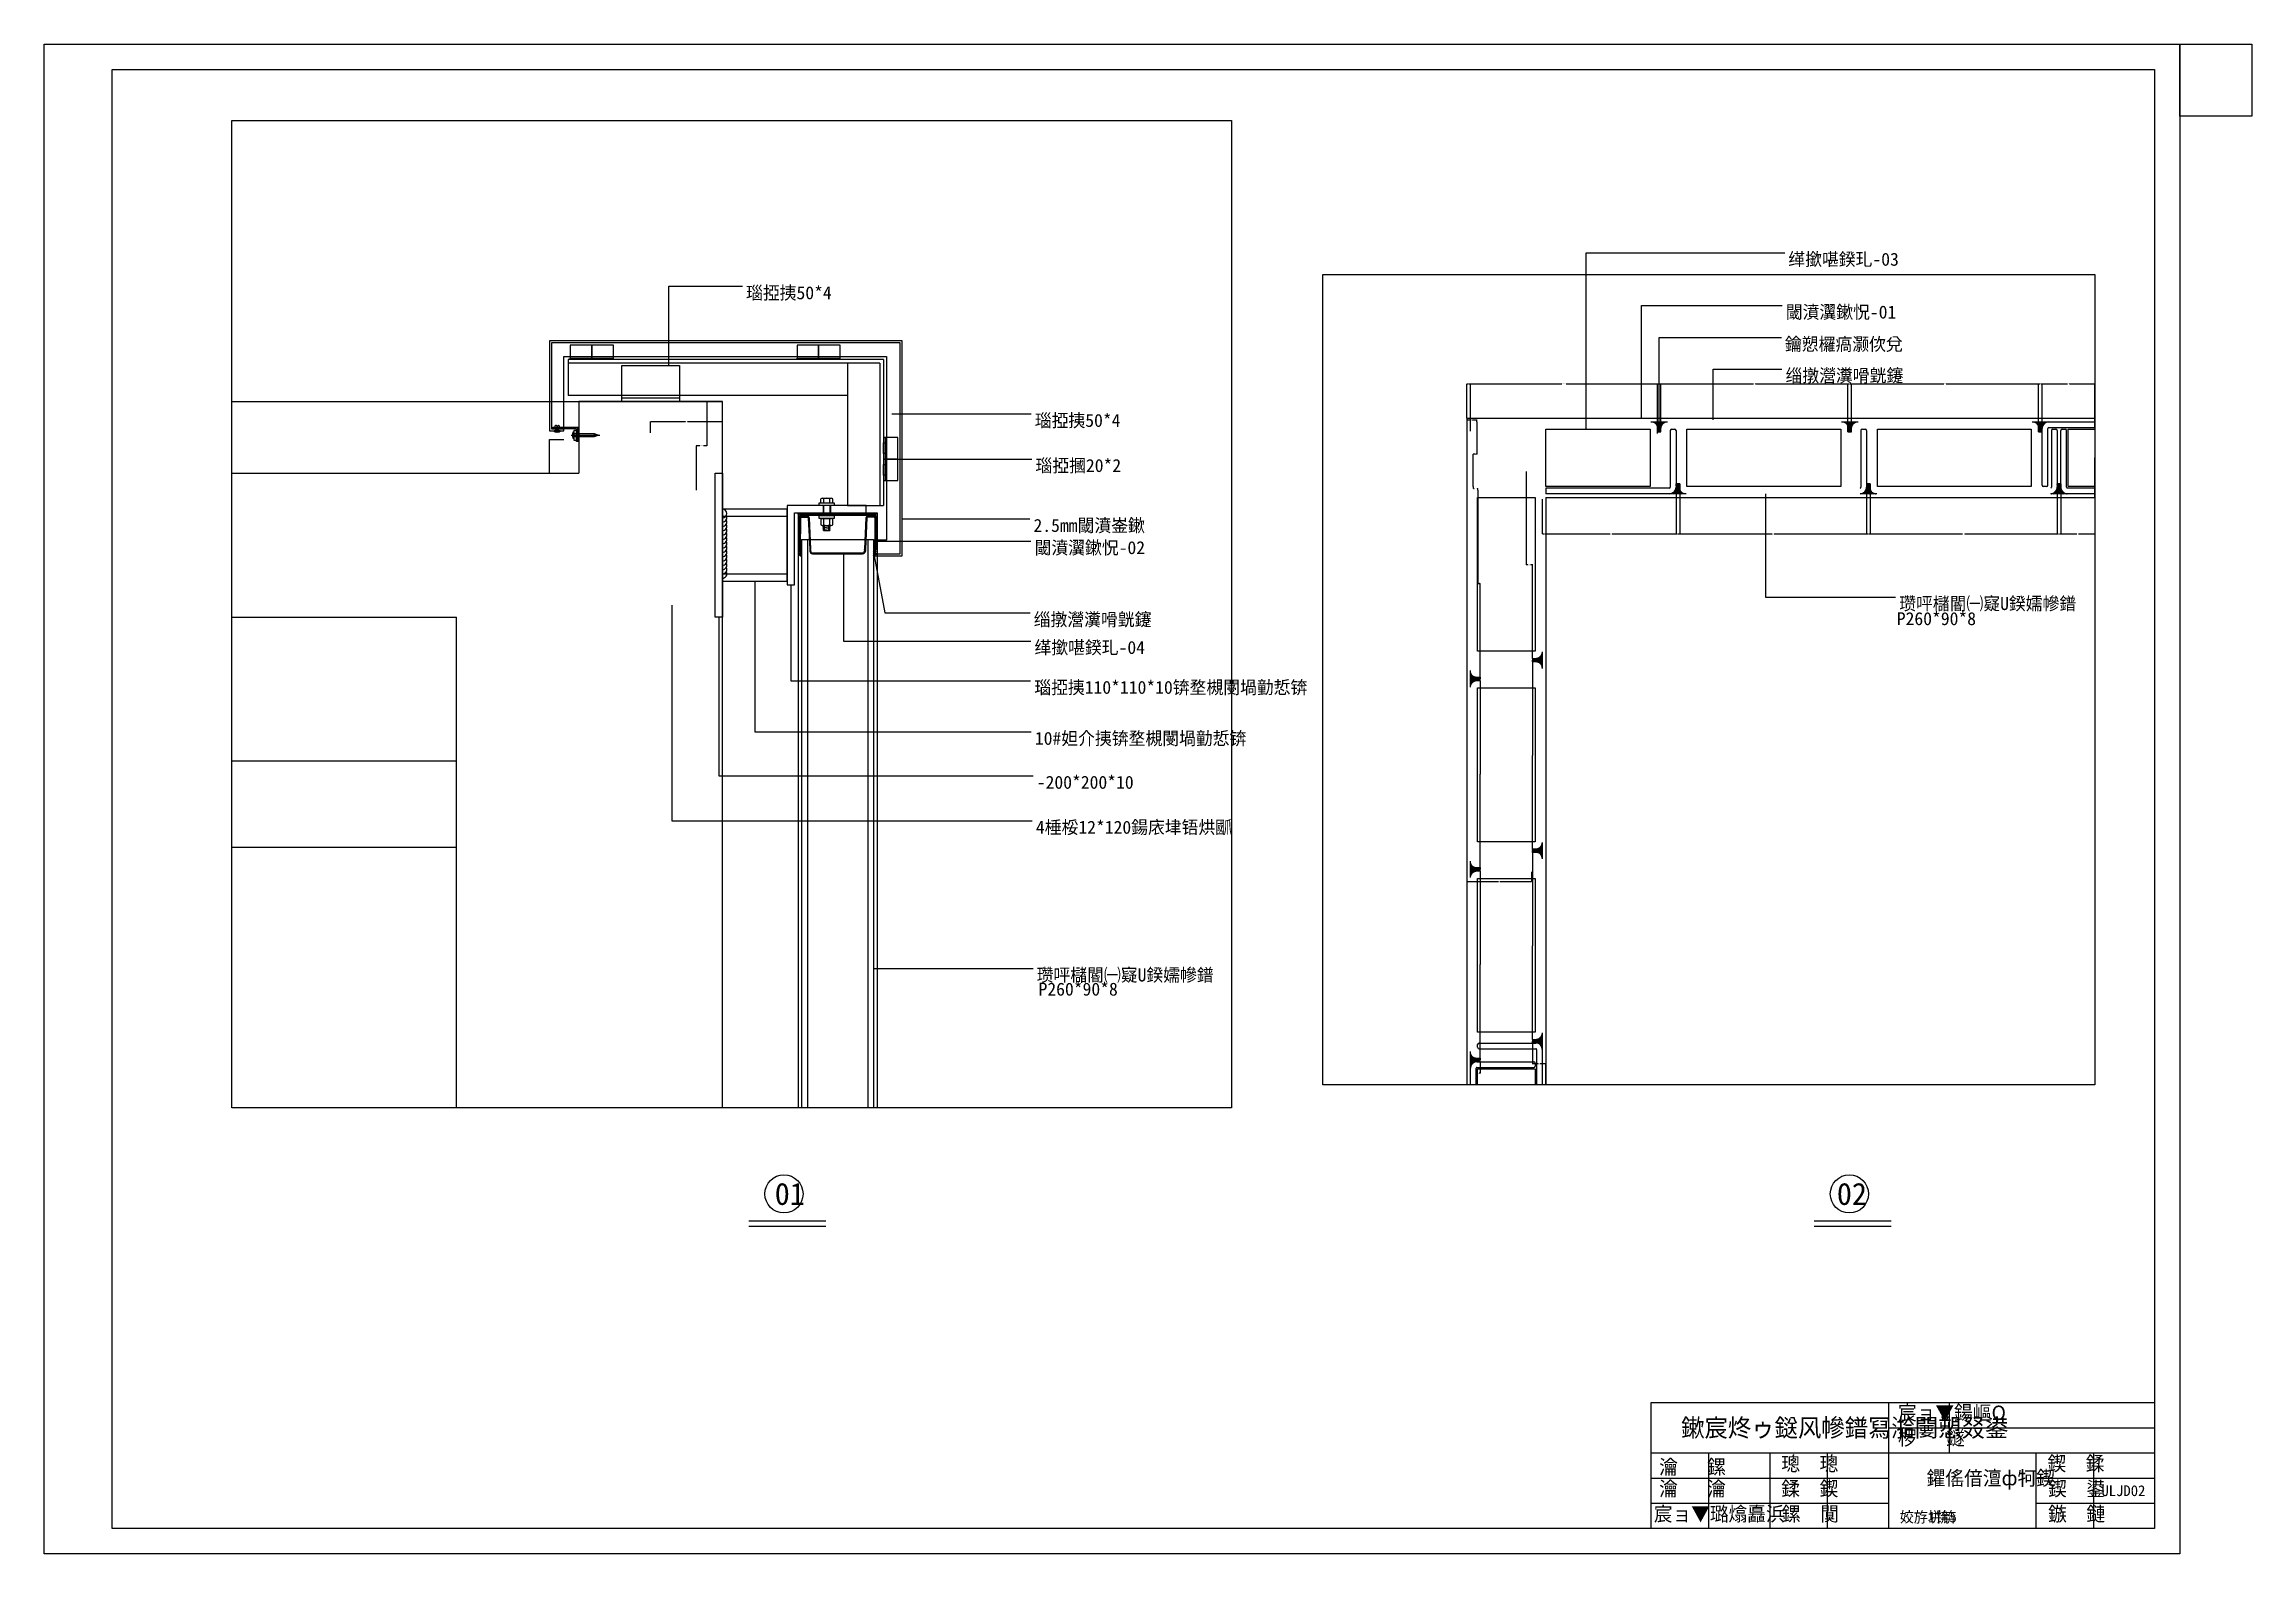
# Model space of a CAD drawing. Header units: metres. Extents: x -1248372 to 1254666, y -4709 to 22932.
# Drawn here: x 1247338 to 1250408, y 15911 to 18011 of the extents above; entities that cross this region are included whole.
import ezdxf

# ---------------------------------------------------------------- set-up
doc = ezdxf.new("R2010")
doc.units = ezdxf.units.M
for name, color, linetype in [('A-ANNO-TEXT', 7, 'Continuous'), ('A-Detl-Thin', 131, 'Continuous'), ('AM_7N', 4, 'Continuous'), ('Anno-Dims', 3, 'Continuous'), ('FRAME', 1, 'Continuous'), ('R_S_H', 241, 'Continuous'), ('STEEL', 3, 'Continuous'), ('TEXT', 254, 'Continuous'), ('TK', 128, 'Continuous'), ('u鐜荤拑', 113, 'Continuous'), ('绔嬮潰-妤兼澘', 140, 'Continuous'), ('绮楀疄绾', 3, 'Continuous'), ('缁嗗疄绾', 1, 'Continuous'), ('鏂囧瓧鏍囨敞', 7, 'Continuous'), ('鐪嬬嚎', 8, 'Continuous'), ('铏氱嚎灞', 6, 'Continuous')]:
    doc.layers.add(name, color=color, linetype=linetype)
doc.dimstyles.get("Standard").update_dxf_attribs({"dimtxt": 2.5, "dimasz": 2.5, "dimexe": 1.25, "dimexo": 0.625, "dimtad": 1, "dimcen": 2.5, "dimazin": 3, "dimtfac": 1, "dimtmove": 0, "dimatfit": 3})

# ---------------------------------------------------------------- blocks, each defined once
blk = doc.blocks.new('123ww1q1')
at = {"color": 4}
blk.add_lwpolyline([(250239.65, 173981.22), (250239.65, 174156.24), (250939.72, 174156.24)], dxfattribs=at)
at = {"layer": 'FRAME', "color": 3}
for p, q in [((250569.69, 174156.24), (250569.69, 173981.22)), ((250654.7, 174086.23), (250654.7, 174156.24)), ((250569.69, 174121.23), (250939.72, 174121.23)), ((250239.65, 174086.23), (250939.72, 174086.23)), ((250319.66, 174086.23), (250319.66, 173981.22)), ((250404.67, 174086.23), (250404.67, 173981.22)), ((250484.68, 174086.23), (250484.68, 173981.22)), ((250774.71, 174086.23), (250774.71, 173981.22)), ((250854.78, 174086.23), (250854.78, 173981.22)), ((250239.65, 174051.23), (250569.69, 174051.23)), ((250774.71, 174051.23), (250939.72, 174051.23)), ((250239.65, 174016.22), (250569.69, 174016.22)), ((250774.71, 174016.22), (250939.72, 174016.22))]:
    blk.add_line(p, q, dxfattribs=at)
at = {"layer": 'TEXT'}
for s, height, p in [('宸ョ▼鍚嶇О', 20, (250583.02, 174132.11)), ('椤   鐩', 20, (250583.02, 174097.11)), ('瀹   鏍', 20, (250250.83, 174056.76)), ('璁  璁', 20, (250420.8, 174061.49)), ('鍥  鍒', 20, (250790.91, 174061.49)), ('瀹   瀹', 20, (250250.83, 174026.49)), ('鍒  鍥', 20, (250420.8, 174026.49)), ('鍥  鍙', 20, (250791.67, 174026.49)), ('宸ョ▼璐熻矗浜', 20, (250243.47, 173991.48)), ('鏍  闃', 20, (250421.66, 173991.48)), ('鏃  鏈', 20, (250791.77, 173991.48)), ('姣斿垪锛', 15, (250585.53, 173989.67)), ('1锛5', 15, (250624.94, 173989.67))]:
    blk.add_text(s, height=height, dxfattribs=at).set_placement(p)
at = {"layer": 'TK', "color": 3}
blk.add_text('鏉宸炵ゥ鎹风幓鐠冩湁闄愬叕鍙', height=25, dxfattribs=at).set_placement((250281.44, 174108.73))
blk = doc.blocks.new('WERTGRTGTRG')
at = {"color": 8}
blk.add_lwpolyline([(966040.84, -6546812.66), (966020.84, -6546812.66), (966020.84, -6546842.68), (966040.84, -6546842.68), (966038.84, -6546842.68), (966038.84, -6546812.66)], dxfattribs=at)
blk.add_lwpolyline([(966038.84, -6546820.17), (966040.84, -6546820.17), (966040.84, -6546835.17), (966038.84, -6546835.17)], close=True, dxfattribs=at)
at = {"layer": '鏂囧瓧鏍囨敞', "color": 3, "linetype": 'Continuous'}
for points in [[(966038.84, -6546820.17), (966040.84, -6546820.17), (966040.84, -6546835.17), (966038.84, -6546835.17)], [(966038.84, -6546850.18), (966040.84, -6546850.18), (966040.84, -6546865.18), (966038.84, -6546865.18)], [(966038.84, -6546850.18), (966040.84, -6546850.18), (966040.84, -6546865.18), (966038.84, -6546865.18)]]:
    blk.add_lwpolyline(points, close=True, dxfattribs=at)
blk.add_lwpolyline([(966040.84, -6546842.68), (966020.84, -6546842.68), (966020.84, -6546872.69), (966040.84, -6546872.69), (966038.84, -6546872.69), (966038.84, -6546842.68)], dxfattribs=at)
blk = doc.blocks.new('jp20')
at = {"color": 3, "linetype": 'Continuous'}
for p, q in [((-4.99, -3), (-4.99, 2)), ((-2.99, 3.5), (-4.43, 4.26)), ((-2.99, 3.5), (-1.55, 4.26)), ((-0.99, -3), (-0.99, 2)), ((1.15, -3), (-7.14, -3)), ((-7.14, -3.38), (-7.14, -3)), ((-1.9, -4.7), (-4.08, -4.7)), ((1.15, -3.38), (1.15, -3))]:
    blk.add_line(p, q, dxfattribs=at)
at = {"color": 1}
blk.add_line((-2.99, -5.47), (-2.99, 4.15), dxfattribs=at)
at = {"color": 6}
blk.add_lwpolyline([(27, 2), (27, -18), (26, -18), (26, 2)], close=True, dxfattribs=at)
at = {"color": 3, "linetype": 'Continuous'}
for centre, radius, start, end in [((-4.99, 3.2), 1.2, 62.13, 270), ((-0.99, 3.2), 1.2, 270, 117.87), ((-2.99, 2.01), 6.8, 232.44, 260.55), ((-2.99, 2.01), 6.8, 279.45, 307.56)]:
    blk.add_arc(centre, radius, start, end, dxfattribs=at)
at = {"layer": 'Anno-Dims', "color": 3, "linetype": 'Continuous'}
blk.add_lwpolyline([(26, -18), (24, -18), (24, 0), (-9, 0), (-9, 2), (26, 2)], close=True, dxfattribs=at)
blk = doc.blocks.new('TRGRTGRTG')
at = {"color": 5}
blk.add_line((87717.76, 17324.57), (87678.24, 17324.57), dxfattribs=at)
at = {"color": 3}
for p, q in [((87680, 17324.57), (87686, 17327.07)), ((87686, 17322.07), (87680, 17324.57)), ((87686, 17327.07), (87713.98, 17327.07)), ((87686, 17322.07), (87686, 17327.07)), ((87713.98, 17322.07), (87686, 17322.07))]:
    blk.add_line(p, q, dxfattribs=at)
at = {"color": 5}
blk.add_lwpolyline([(87714.48, 17331.28), (87710.54, 17331.28), (87710.54, 17317.85), (87714.48, 17317.85)], close=True, dxfattribs=at)
at = {"color": 3}
blk.add_lwpolyline([(87715.08, 17319.92, -0.21), (87716.28, 17322.42), (87716.28, 17326.72, -0.21), (87715.08, 17329.22), (87715.08, 17319.92), (87714.48, 17319.92), (87714.48, 17329.22), (87715.08, 17329.22)], format="xyb", dxfattribs=at)
for centre, start, end in [((87713.98, 17327.57), 270, 0), ((87713.98, 17321.57), 0, 90)]:
    blk.add_arc(centre, 0.5, start, end, dxfattribs=at)
blk = doc.blocks.new('_CLOSEDFILLED')
at = {"color": 0, "linetype": 'BYBLOCK'}
blk.add_solid([(-1, 0), (0, 0), (-1, 0)], dxfattribs=at)
blk = doc.blocks.new('*D5')
for p, q in [((1248259.88, 17514.13), (1248259.88, 17452.26)), ((1248250.22, 17452.26), (1248245.31, 17452.26)), ((1248245.56, 17390.39), (1248245.56, 17452.26)), ((1248260.13, 17452.26), (1248255.22, 17452.26))]:
    blk.add_line(p, q)
at = {"layer": 'Defpoints'}
for p in [(1248259.88, 17514.13), (1248259.88, 17452.26), (1248245.56, 17390.39)]:
    blk.add_point(p, dxfattribs=at)
at = {"layer": 'u鐜荤拑', "xscale": 0.25, "yscale": 0.25}
blk.add_blockref('_CLOSEDFILLED', (1248245.56, 17452.26), dxfattribs=at)
at = {"layer": 'u鐜荤拑', "xscale": 0.25, "yscale": 0.25, "rotation": 180}
blk.add_blockref('_CLOSEDFILLED', (1248259.88, 17452.26), dxfattribs=at)
at = {"layer": 'u鐜荤拑', "insert": (1248252.72, 17452.26), "char_height": 1, "attachment_point": 5}
blk.add_mtext('14,32', dxfattribs=at)
blk = doc.blocks.new('*D6')
for p, q in [((1248181.73, 17470.45), (1248181.73, 17486.17)), ((1248181.98, 17486.17), (1248230.23, 17486.17)), ((1248233.23, 17486.17), (1248281.48, 17486.17)), ((1248281.73, 17470.45), (1248281.73, 17486.17))]:
    blk.add_line(p, q)
at = {"layer": 'Defpoints'}
for p in [(1248181.73, 17486.17), (1248181.73, 17470.45), (1248281.73, 17470.45)]:
    blk.add_point(p, dxfattribs=at)
at = {"layer": 'u鐜荤拑', "xscale": 0.25, "yscale": 0.25, "rotation": 180}
blk.add_blockref('_CLOSEDFILLED', (1248181.73, 17486.17), dxfattribs=at)
at = {"layer": 'u鐜荤拑', "xscale": 0.25, "yscale": 0.25}
blk.add_blockref('_CLOSEDFILLED', (1248281.73, 17486.17), dxfattribs=at)
at = {"layer": 'u鐜荤拑', "insert": (1248231.73, 17486.17), "char_height": 1, "attachment_point": 5}
blk.add_mtext('100', dxfattribs=at)
blk = doc.blocks.new('*D11')
for p, q in [((1250189.67, 17500.78), (1250189.42, 17500.78)), ((1250189.92, 17490.6), (1250189.92, 17500.78)), ((1250189.92, 17485.6), (1250189.92, 17500.78)), ((1250189.92, 17500.78), (1250189.92, 17500.78)), ((1250190.17, 17500.78), (1250190.42, 17500.78))]:
    blk.add_line(p, q)
at = {"layer": 'Defpoints'}
for p in [(1250189.92, 17500.78), (1250189.92, 17490.6), (1250189.92, 17485.6)]:
    blk.add_point(p, dxfattribs=at)
at = {"layer": 'u鐜荤拑', "xscale": 0.25, "yscale": 0.25}
blk.add_blockref('_CLOSEDFILLED', (1250189.92, 17500.78), dxfattribs=at)
at = {"layer": 'u鐜荤拑', "xscale": 0.25, "yscale": 0.25, "rotation": 180}
blk.add_blockref('_CLOSEDFILLED', (1250189.92, 17500.78), dxfattribs=at)
at = {"layer": 'u鐜荤拑', "insert": (1250189.92, 17501.905), "char_height": 1, "attachment_point": 5}
blk.add_mtext('0', dxfattribs=at)
blk = doc.blocks.new('*D12')
for p, q in [((1250189.92, 17485.6), (1250189.92, 17435.6)), ((1250189.67, 17435.6), (1250189.42, 17435.6)), ((1250189.92, 17385.6), (1250189.92, 17435.6)), ((1250189.92, 17435.6), (1250189.92, 17435.6)), ((1250190.17, 17435.6), (1250190.42, 17435.6))]:
    blk.add_line(p, q)
at = {"layer": 'Defpoints'}
for p in [(1250189.92, 17485.6), (1250189.92, 17435.6), (1250189.92, 17385.6)]:
    blk.add_point(p, dxfattribs=at)
at = {"layer": 'u鐜荤拑', "xscale": 0.25, "yscale": 0.25}
blk.add_blockref('_CLOSEDFILLED', (1250189.92, 17435.6), dxfattribs=at)
at = {"layer": 'u鐜荤拑', "xscale": 0.25, "yscale": 0.25, "rotation": 180}
blk.add_blockref('_CLOSEDFILLED', (1250189.92, 17435.6), dxfattribs=at)
at = {"layer": 'u鐜荤拑', "insert": (1250189.92, 17436.725), "char_height": 1, "attachment_point": 5}
blk.add_mtext('0', dxfattribs=at)
blk = doc.blocks.new('*D13')
for p, q in [((1250189.67, 17387.59), (1250189.42, 17387.59)), ((1250189.92, 17385.6), (1250189.92, 17387.59)), ((1250189.92, 17380.6), (1250189.92, 17387.59)), ((1250189.92, 17387.59), (1250189.92, 17387.59)), ((1250190.17, 17387.59), (1250190.42, 17387.59))]:
    blk.add_line(p, q)
at = {"layer": 'Defpoints'}
for p in [(1250189.92, 17387.59), (1250189.92, 17385.6), (1250189.92, 17380.6)]:
    blk.add_point(p, dxfattribs=at)
at = {"layer": 'u鐜荤拑', "xscale": 0.25, "yscale": 0.25}
blk.add_blockref('_CLOSEDFILLED', (1250189.92, 17387.59), dxfattribs=at)
at = {"layer": 'u鐜荤拑', "xscale": 0.25, "yscale": 0.25, "rotation": 180}
blk.add_blockref('_CLOSEDFILLED', (1250189.92, 17387.59), dxfattribs=at)
at = {"layer": 'u鐜荤拑', "insert": (1250189.92, 17388.715), "char_height": 1, "attachment_point": 5}
blk.add_mtext('0', dxfattribs=at)
blk = doc.blocks.new('*D14')
for p, q in [((1250189.92, 17490.6), (1250189.92, 17435.6)), ((1250189.67, 17435.6), (1250189.42, 17435.6)), ((1250189.92, 17380.6), (1250189.92, 17435.6)), ((1250189.92, 17435.6), (1250189.92, 17435.6)), ((1250190.17, 17435.6), (1250190.42, 17435.6))]:
    blk.add_line(p, q)
at = {"layer": 'Defpoints'}
for p in [(1250189.92, 17490.6), (1250189.92, 17435.6), (1250189.92, 17380.6)]:
    blk.add_point(p, dxfattribs=at)
at = {"layer": 'u鐜荤拑', "xscale": 0.25, "yscale": 0.25}
blk.add_blockref('_CLOSEDFILLED', (1250189.92, 17435.6), dxfattribs=at)
at = {"layer": 'u鐜荤拑', "xscale": 0.25, "yscale": 0.25, "rotation": 180}
blk.add_blockref('_CLOSEDFILLED', (1250189.92, 17435.6), dxfattribs=at)
at = {"layer": 'u鐜荤拑', "insert": (1250189.92, 17436.725), "char_height": 1, "attachment_point": 5}
blk.add_mtext('0', dxfattribs=at)
blk = doc.blocks.new('*D15')
for p, q in [((1249316.77, 16859.61), (1249316.77, 16846.46)), ((1249406.77, 16859.61), (1249406.77, 16846.46)), ((1249317.02, 16846.46), (1249360.77, 16846.46)), ((1249362.77, 16846.46), (1249406.52, 16846.46))]:
    blk.add_line(p, q)
at = {"layer": 'Defpoints'}
for p in [(1249316.77, 16859.61), (1249406.77, 16859.61), (1249316.77, 16846.46)]:
    blk.add_point(p, dxfattribs=at)
at = {"layer": 'u鐜荤拑', "xscale": 0.25, "yscale": 0.25, "rotation": 180}
blk.add_blockref('_CLOSEDFILLED', (1249316.77, 16846.46), dxfattribs=at)
at = {"layer": 'u鐜荤拑', "xscale": 0.25, "yscale": 0.25}
blk.add_blockref('_CLOSEDFILLED', (1249406.77, 16846.46), dxfattribs=at)
at = {"layer": 'u鐜荤拑', "insert": (1249361.77, 16846.46), "char_height": 1, "attachment_point": 5}
blk.add_mtext('90', dxfattribs=at)
blk = doc.blocks.new('*D16')
for p, q in [((1249316.77, 17490.6), (1249316.77, 17538.63)), ((1249317.02, 17538.63), (1249318.77, 17538.63)), ((1249319.77, 17538.63), (1249321.52, 17538.63)), ((1249321.77, 17472.58), (1249321.77, 17538.63))]:
    blk.add_line(p, q)
at = {"layer": 'Defpoints'}
for p in [(1249316.77, 17538.63), (1249316.77, 17490.6), (1249321.77, 17472.58)]:
    blk.add_point(p, dxfattribs=at)
at = {"layer": 'u鐜荤拑', "xscale": 0.25, "yscale": 0.25, "rotation": 180}
blk.add_blockref('_CLOSEDFILLED', (1249316.77, 17538.63), dxfattribs=at)
at = {"layer": 'u鐜荤拑', "xscale": 0.25, "yscale": 0.25}
blk.add_blockref('_CLOSEDFILLED', (1249321.77, 17538.63), dxfattribs=at)
at = {"layer": 'u鐜荤拑', "insert": (1249319.27, 17538.63), "char_height": 1, "attachment_point": 5}
blk.add_mtext('5', dxfattribs=at)
blk = doc.blocks.new('*D17')
for p, q in [((1249322.77, 17488.1), (1249316.52, 17488.1)), ((1249316.77, 17490.6), (1249316.77, 17488.1)), ((1249331.02, 17488.1), (1249324.77, 17488.1)), ((1249330.77, 17485.6), (1249330.77, 17488.1))]:
    blk.add_line(p, q)
at = {"layer": 'Defpoints'}
for p in [(1249316.77, 17490.6), (1249330.77, 17488.1), (1249330.77, 17485.6)]:
    blk.add_point(p, dxfattribs=at)
at = {"layer": 'u鐜荤拑', "xscale": 0.25, "yscale": 0.25}
blk.add_blockref('_CLOSEDFILLED', (1249316.77, 17488.1), dxfattribs=at)
at = {"layer": 'u鐜荤拑', "xscale": 0.25, "yscale": 0.25, "rotation": 180}
blk.add_blockref('_CLOSEDFILLED', (1249330.77, 17488.1), dxfattribs=at)
at = {"layer": 'u鐜荤拑', "insert": (1249323.77, 17488.1), "char_height": 1, "attachment_point": 5}
blk.add_mtext('14', dxfattribs=at)
blk = doc.blocks.new('*D33')
for p, q in [((1249321.78, 17476.29), (1249321.78, 17538.63)), ((1249322.03, 17538.63), (1249448.775, 17538.63)), ((1249454.775, 17538.63), (1249581.52, 17538.63)), ((1249581.77, 17469.19), (1249581.77, 17538.63))]:
    blk.add_line(p, q)
at = {"layer": 'Defpoints'}
for p in [(1249321.78, 17538.63), (1249321.78, 17476.29), (1249581.77, 17469.19)]:
    blk.add_point(p, dxfattribs=at)
at = {"layer": 'u鐜荤拑', "xscale": 0.25, "yscale": 0.25, "rotation": 180}
blk.add_blockref('_CLOSEDFILLED', (1249321.78, 17538.63), dxfattribs=at)
at = {"layer": 'u鐜荤拑', "xscale": 0.25, "yscale": 0.25}
blk.add_blockref('_CLOSEDFILLED', (1249581.77, 17538.63), dxfattribs=at)
at = {"layer": 'u鐜荤拑', "insert": (1249451.775, 17538.63), "char_height": 1, "attachment_point": 5}
blk.add_mtext('259,99', dxfattribs=at)
blk = doc.blocks.new('*D34')
for p, q in [((1249581.77, 17469.19), (1249581.77, 17538.63)), ((1249582.02, 17538.63), (1249583.77, 17538.63)), ((1249584.77, 17538.63), (1249586.52, 17538.63)), ((1249586.77, 17471.95), (1249586.77, 17538.63))]:
    blk.add_line(p, q)
at = {"layer": 'Defpoints'}
for p in [(1249581.77, 17538.63), (1249581.77, 17469.19), (1249586.77, 17471.95)]:
    blk.add_point(p, dxfattribs=at)
at = {"layer": 'u鐜荤拑', "xscale": 0.25, "yscale": 0.25, "rotation": 180}
blk.add_blockref('_CLOSEDFILLED', (1249581.77, 17538.63), dxfattribs=at)
at = {"layer": 'u鐜荤拑', "xscale": 0.25, "yscale": 0.25}
blk.add_blockref('_CLOSEDFILLED', (1249586.77, 17538.63), dxfattribs=at)
at = {"layer": 'u鐜荤拑', "insert": (1249584.27, 17538.63), "char_height": 1, "attachment_point": 5}
blk.add_mtext('5', dxfattribs=at)
blk = doc.blocks.new('*D35')
for p, q in [((1249586.77, 17471.95), (1249586.77, 17538.63)), ((1249587.02, 17538.63), (1249715.27, 17538.63)), ((1249718.27, 17538.63), (1249846.52, 17538.63)), ((1249846.77, 17471.95), (1249846.77, 17538.63))]:
    blk.add_line(p, q)
at = {"layer": 'Defpoints'}
for p in [(1249586.77, 17538.63), (1249586.77, 17471.95), (1249846.77, 17471.95)]:
    blk.add_point(p, dxfattribs=at)
at = {"layer": 'u鐜荤拑', "xscale": 0.25, "yscale": 0.25, "rotation": 180}
blk.add_blockref('_CLOSEDFILLED', (1249586.77, 17538.63), dxfattribs=at)
at = {"layer": 'u鐜荤拑', "xscale": 0.25, "yscale": 0.25}
blk.add_blockref('_CLOSEDFILLED', (1249846.77, 17538.63), dxfattribs=at)
at = {"layer": 'u鐜荤拑', "insert": (1249716.77, 17538.63), "char_height": 1, "attachment_point": 5}
blk.add_mtext('260', dxfattribs=at)
blk = doc.blocks.new('*D36')
for p, q in [((1249846.77, 17471.95), (1249846.77, 17538.63)), ((1249847.02, 17538.63), (1249848.77, 17538.63)), ((1249849.77, 17538.63), (1249851.52, 17538.63)), ((1249851.77, 17471.95), (1249851.77, 17538.63))]:
    blk.add_line(p, q)
at = {"layer": 'Defpoints'}
for p in [(1249846.77, 17538.63), (1249846.77, 17471.95), (1249851.77, 17471.95)]:
    blk.add_point(p, dxfattribs=at)
at = {"layer": 'u鐜荤拑', "xscale": 0.25, "yscale": 0.25, "rotation": 180}
blk.add_blockref('_CLOSEDFILLED', (1249846.77, 17538.63), dxfattribs=at)
at = {"layer": 'u鐜荤拑', "xscale": 0.25, "yscale": 0.25}
blk.add_blockref('_CLOSEDFILLED', (1249851.77, 17538.63), dxfattribs=at)
at = {"layer": 'u鐜荤拑', "insert": (1249849.27, 17538.63), "char_height": 1, "attachment_point": 5}
blk.add_mtext('5', dxfattribs=at)
blk = doc.blocks.new('*D37')
for p, q in [((1249851.77, 17471.95), (1249851.77, 17538.63)), ((1249852.02, 17538.63), (1249980.27, 17538.63)), ((1249983.27, 17538.63), (1250111.52, 17538.63)), ((1250111.77, 17471.95), (1250111.77, 17538.63))]:
    blk.add_line(p, q)
at = {"layer": 'Defpoints'}
for p in [(1249851.77, 17538.63), (1249851.77, 17471.95), (1250111.77, 17471.95)]:
    blk.add_point(p, dxfattribs=at)
at = {"layer": 'u鐜荤拑', "xscale": 0.25, "yscale": 0.25, "rotation": 180}
blk.add_blockref('_CLOSEDFILLED', (1249851.77, 17538.63), dxfattribs=at)
at = {"layer": 'u鐜荤拑', "xscale": 0.25, "yscale": 0.25}
blk.add_blockref('_CLOSEDFILLED', (1250111.77, 17538.63), dxfattribs=at)
at = {"layer": 'u鐜荤拑', "insert": (1249981.77, 17538.63), "char_height": 1, "attachment_point": 5}
blk.add_mtext('260', dxfattribs=at)
blk = doc.blocks.new('*D38')
for p, q in [((1250111.77, 17471.95), (1250111.77, 17538.63)), ((1250112.02, 17538.63), (1250113.77, 17538.63)), ((1250114.77, 17538.63), (1250116.52, 17538.63)), ((1250116.77, 17471.95), (1250116.77, 17538.63))]:
    blk.add_line(p, q)
at = {"layer": 'Defpoints'}
for p in [(1250111.77, 17538.63), (1250111.77, 17471.95), (1250116.77, 17471.95)]:
    blk.add_point(p, dxfattribs=at)
at = {"layer": 'u鐜荤拑', "xscale": 0.25, "yscale": 0.25, "rotation": 180}
blk.add_blockref('_CLOSEDFILLED', (1250111.77, 17538.63), dxfattribs=at)
at = {"layer": 'u鐜荤拑', "xscale": 0.25, "yscale": 0.25}
blk.add_blockref('_CLOSEDFILLED', (1250116.77, 17538.63), dxfattribs=at)
at = {"layer": 'u鐜荤拑', "insert": (1250114.27, 17538.63), "char_height": 1, "attachment_point": 5}
blk.add_mtext('5', dxfattribs=at)
blk = doc.blocks.new('*D39')
for p, q in [((1250116.77, 17471.95), (1250116.77, 17538.63)), ((1250117.02, 17538.63), (1250151.845, 17538.63)), ((1250154.845, 17538.63), (1250189.67, 17538.63)), ((1250189.92, 17477.6), (1250189.92, 17538.63))]:
    blk.add_line(p, q)
at = {"layer": 'Defpoints'}
for p in [(1250116.77, 17538.63), (1250116.77, 17471.95), (1250189.92, 17477.6)]:
    blk.add_point(p, dxfattribs=at)
at = {"layer": 'u鐜荤拑', "xscale": 0.25, "yscale": 0.25, "rotation": 180}
blk.add_blockref('_CLOSEDFILLED', (1250116.77, 17538.63), dxfattribs=at)
at = {"layer": 'u鐜荤拑', "xscale": 0.25, "yscale": 0.25}
blk.add_blockref('_CLOSEDFILLED', (1250189.92, 17538.63), dxfattribs=at)
at = {"layer": 'u鐜荤拑', "insert": (1250153.345, 17538.63), "char_height": 1, "attachment_point": 5}
blk.add_mtext('DIM', dxfattribs=at)
blk = doc.blocks.new('*D40')
for p, q in [((1249421.77, 17378.16), (1249421.77, 17329.66)), ((1249426.77, 17378.16), (1249426.77, 17329.66)), ((1249422.02, 17329.66), (1249423.77, 17329.66)), ((1249424.77, 17329.66), (1249426.52, 17329.66))]:
    blk.add_line(p, q)
at = {"layer": 'Defpoints'}
for p in [(1249421.77, 17378.16), (1249426.77, 17378.16), (1249421.77, 17329.66)]:
    blk.add_point(p, dxfattribs=at)
at = {"layer": 'u鐜荤拑', "xscale": 0.25, "yscale": 0.25, "rotation": 180}
blk.add_blockref('_CLOSEDFILLED', (1249421.77, 17329.66), dxfattribs=at)
at = {"layer": 'u鐜荤拑', "xscale": 0.25, "yscale": 0.25}
blk.add_blockref('_CLOSEDFILLED', (1249426.77, 17329.66), dxfattribs=at)
at = {"layer": 'u鐜荤拑', "insert": (1249424.27, 17329.66), "char_height": 1, "attachment_point": 5}
blk.add_mtext('5', dxfattribs=at)
blk = doc.blocks.new('*D41')
for p, q in [((1249426.77, 17378.16), (1249426.77, 17329.66)), ((1249607.77, 17399.25), (1249607.77, 17329.66)), ((1249427.02, 17329.66), (1249515.77, 17329.66)), ((1249518.77, 17329.66), (1249607.52, 17329.66))]:
    blk.add_line(p, q)
at = {"layer": 'Defpoints'}
for p in [(1249426.77, 17378.16), (1249607.77, 17399.25), (1249426.77, 17329.66)]:
    blk.add_point(p, dxfattribs=at)
at = {"layer": 'u鐜荤拑', "xscale": 0.25, "yscale": 0.25, "rotation": 180}
blk.add_blockref('_CLOSEDFILLED', (1249426.77, 17329.66), dxfattribs=at)
at = {"layer": 'u鐜荤拑', "xscale": 0.25, "yscale": 0.25}
blk.add_blockref('_CLOSEDFILLED', (1249607.77, 17329.66), dxfattribs=at)
at = {"layer": 'u鐜荤拑', "insert": (1249517.27, 17329.66), "char_height": 1, "attachment_point": 5}
blk.add_mtext('181', dxfattribs=at)
blk = doc.blocks.new('*D42')
for p, q in [((1249607.77, 17399.25), (1249607.77, 17329.66)), ((1249612.77, 17399.25), (1249612.77, 17329.66)), ((1249608.02, 17329.66), (1249609.77, 17329.66)), ((1249610.77, 17329.66), (1249612.52, 17329.66))]:
    blk.add_line(p, q)
at = {"layer": 'Defpoints'}
for p in [(1249607.77, 17399.25), (1249612.77, 17399.25), (1249607.77, 17329.66)]:
    blk.add_point(p, dxfattribs=at)
at = {"layer": 'u鐜荤拑', "xscale": 0.25, "yscale": 0.25, "rotation": 180}
blk.add_blockref('_CLOSEDFILLED', (1249607.77, 17329.66), dxfattribs=at)
at = {"layer": 'u鐜荤拑', "xscale": 0.25, "yscale": 0.25}
blk.add_blockref('_CLOSEDFILLED', (1249612.77, 17329.66), dxfattribs=at)
at = {"layer": 'u鐜荤拑', "insert": (1249610.27, 17329.66), "char_height": 1, "attachment_point": 5}
blk.add_mtext('5', dxfattribs=at)
blk = doc.blocks.new('*D43')
for p, q in [((1249612.77, 17399.25), (1249612.77, 17329.66)), ((1249872.77, 17399.25), (1249872.77, 17329.66)), ((1249613.02, 17329.66), (1249741.27, 17329.66)), ((1249744.27, 17329.66), (1249872.52, 17329.66))]:
    blk.add_line(p, q)
at = {"layer": 'Defpoints'}
for p in [(1249612.77, 17399.25), (1249872.77, 17399.25), (1249612.77, 17329.66)]:
    blk.add_point(p, dxfattribs=at)
at = {"layer": 'u鐜荤拑', "xscale": 0.25, "yscale": 0.25, "rotation": 180}
blk.add_blockref('_CLOSEDFILLED', (1249612.77, 17329.66), dxfattribs=at)
at = {"layer": 'u鐜荤拑', "xscale": 0.25, "yscale": 0.25}
blk.add_blockref('_CLOSEDFILLED', (1249872.77, 17329.66), dxfattribs=at)
at = {"layer": 'u鐜荤拑', "insert": (1249742.77, 17329.66), "char_height": 1, "attachment_point": 5}
blk.add_mtext('260', dxfattribs=at)
blk = doc.blocks.new('*D44')
for p, q in [((1249872.77, 17399.25), (1249872.77, 17329.66)), ((1249877.77, 17399.25), (1249877.77, 17329.66)), ((1249873.02, 17329.66), (1249874.77, 17329.66)), ((1249875.77, 17329.66), (1249877.52, 17329.66))]:
    blk.add_line(p, q)
at = {"layer": 'Defpoints'}
for p in [(1249872.77, 17399.25), (1249877.77, 17399.25), (1249872.77, 17329.66)]:
    blk.add_point(p, dxfattribs=at)
at = {"layer": 'u鐜荤拑', "xscale": 0.25, "yscale": 0.25, "rotation": 180}
blk.add_blockref('_CLOSEDFILLED', (1249872.77, 17329.66), dxfattribs=at)
at = {"layer": 'u鐜荤拑', "xscale": 0.25, "yscale": 0.25}
blk.add_blockref('_CLOSEDFILLED', (1249877.77, 17329.66), dxfattribs=at)
at = {"layer": 'u鐜荤拑', "insert": (1249875.27, 17329.66), "char_height": 1, "attachment_point": 5}
blk.add_mtext('5', dxfattribs=at)
blk = doc.blocks.new('*D45')
for p, q in [((1249877.77, 17399.25), (1249877.77, 17329.66)), ((1250137.77, 17399.25), (1250137.77, 17329.66)), ((1249878.02, 17329.66), (1250006.27, 17329.66)), ((1250009.27, 17329.66), (1250137.52, 17329.66))]:
    blk.add_line(p, q)
at = {"layer": 'Defpoints'}
for p in [(1249877.77, 17399.25), (1250137.77, 17399.25), (1249877.77, 17329.66)]:
    blk.add_point(p, dxfattribs=at)
at = {"layer": 'u鐜荤拑', "xscale": 0.25, "yscale": 0.25, "rotation": 180}
blk.add_blockref('_CLOSEDFILLED', (1249877.77, 17329.66), dxfattribs=at)
at = {"layer": 'u鐜荤拑', "xscale": 0.25, "yscale": 0.25}
blk.add_blockref('_CLOSEDFILLED', (1250137.77, 17329.66), dxfattribs=at)
at = {"layer": 'u鐜荤拑', "insert": (1250007.77, 17329.66), "char_height": 1, "attachment_point": 5}
blk.add_mtext('260', dxfattribs=at)
blk = doc.blocks.new('*D46')
for p, q in [((1250137.77, 17399.25), (1250137.77, 17329.66)), ((1250142.77, 17399.25), (1250142.77, 17329.66)), ((1250138.02, 17329.66), (1250139.77, 17329.66)), ((1250140.77, 17329.66), (1250142.52, 17329.66))]:
    blk.add_line(p, q)
at = {"layer": 'Defpoints'}
for p in [(1250137.77, 17399.25), (1250142.77, 17399.25), (1250137.77, 17329.66)]:
    blk.add_point(p, dxfattribs=at)
at = {"layer": 'u鐜荤拑', "xscale": 0.25, "yscale": 0.25, "rotation": 180}
blk.add_blockref('_CLOSEDFILLED', (1250137.77, 17329.66), dxfattribs=at)
at = {"layer": 'u鐜荤拑', "xscale": 0.25, "yscale": 0.25}
blk.add_blockref('_CLOSEDFILLED', (1250142.77, 17329.66), dxfattribs=at)
at = {"layer": 'u鐜荤拑', "insert": (1250140.27, 17329.66), "char_height": 1, "attachment_point": 5}
blk.add_mtext('5', dxfattribs=at)
blk = doc.blocks.new('*D47')
for p, q in [((1250142.77, 17399.25), (1250142.77, 17329.66)), ((1250189.92, 17393.6), (1250189.92, 17329.66)), ((1250143.02, 17329.66), (1250164.845, 17329.66)), ((1250167.845, 17329.66), (1250189.67, 17329.66))]:
    blk.add_line(p, q)
at = {"layer": 'Defpoints'}
for p in [(1250142.77, 17399.25), (1250189.92, 17393.6), (1250142.77, 17329.66)]:
    blk.add_point(p, dxfattribs=at)
at = {"layer": 'u鐜荤拑', "xscale": 0.25, "yscale": 0.25, "rotation": 180}
blk.add_blockref('_CLOSEDFILLED', (1250142.77, 17329.66), dxfattribs=at)
at = {"layer": 'u鐜荤拑', "xscale": 0.25, "yscale": 0.25}
blk.add_blockref('_CLOSEDFILLED', (1250189.92, 17329.66), dxfattribs=at)
at = {"layer": 'u鐜荤拑', "insert": (1250166.345, 17329.66), "char_height": 1, "attachment_point": 5}
blk.add_mtext('DIM', dxfattribs=at)
blk = doc.blocks.new('*D48')
for p, q in [((1249330.77, 17485.6), (1249330.77, 17440.6)), ((1249327.77, 17440.6), (1249325.52, 17440.6)), ((1249325.77, 17395.6), (1249325.77, 17440.6)), ((1249331.02, 17440.6), (1249328.77, 17440.6))]:
    blk.add_line(p, q)
at = {"layer": 'Defpoints'}
for p in [(1249330.77, 17485.6), (1249330.77, 17440.6), (1249325.77, 17395.6)]:
    blk.add_point(p, dxfattribs=at)
at = {"layer": 'u鐜荤拑', "xscale": 0.25, "yscale": 0.25}
blk.add_blockref('_CLOSEDFILLED', (1249325.77, 17440.6), dxfattribs=at)
at = {"layer": 'u鐜荤拑', "xscale": 0.25, "yscale": 0.25, "rotation": 180}
blk.add_blockref('_CLOSEDFILLED', (1249330.77, 17440.6), dxfattribs=at)
at = {"layer": 'u鐜荤拑', "insert": (1249328.27, 17440.6), "char_height": 1, "attachment_point": 5}
blk.add_mtext('5', dxfattribs=at)
blk = doc.blocks.new('*D49')
for p, q in [((1249325.77, 17395.6), (1249325.77, 17393.1)), ((1249326.02, 17393.1), (1249326.94, 17393.1)), ((1249330.94, 17393.1), (1249331.86, 17393.1)), ((1249332.11, 17390.6), (1249332.11, 17393.1))]:
    blk.add_line(p, q)
at = {"layer": 'Defpoints'}
for p in [(1249325.77, 17395.6), (1249325.77, 17393.1), (1249332.11, 17390.6)]:
    blk.add_point(p, dxfattribs=at)
at = {"layer": 'u鐜荤拑', "xscale": 0.25, "yscale": 0.25, "rotation": 180}
blk.add_blockref('_CLOSEDFILLED', (1249325.77, 17393.1), dxfattribs=at)
at = {"layer": 'u鐜荤拑', "xscale": 0.25, "yscale": 0.25}
blk.add_blockref('_CLOSEDFILLED', (1249332.11, 17393.1), dxfattribs=at)
at = {"layer": 'u鐜荤拑', "insert": (1249328.94, 17393.1), "char_height": 1, "attachment_point": 5}
blk.add_mtext('6,34', dxfattribs=at)
blk = doc.blocks.new('*D50')
for p, q in [((1249332.11, 17390.6), (1249332.11, 17260.6)), ((1249332.36, 17260.6), (1249335.17, 17260.6)), ((1249335.42, 17130.6), (1249335.42, 17260.6))]:
    blk.add_line(p, q)
at = {"layer": 'Defpoints'}
for p in [(1249332.11, 17390.6), (1249332.11, 17260.6), (1249335.42, 17130.6)]:
    blk.add_point(p, dxfattribs=at)
at = {"layer": 'u鐜荤拑', "xscale": 0.25, "yscale": 0.25, "rotation": 180}
blk.add_blockref('_CLOSEDFILLED', (1249332.11, 17260.6), dxfattribs=at)
at = {"layer": 'u鐜荤拑', "xscale": 0.25, "yscale": 0.25}
blk.add_blockref('_CLOSEDFILLED', (1249335.42, 17260.6), dxfattribs=at)
at = {"layer": 'u鐜荤拑', "insert": (1249333.765, 17261.725), "char_height": 1, "attachment_point": 5}
blk.add_mtext('3,31', dxfattribs=at)
blk = doc.blocks.new('*D51')
for p, q in [((1249335.42, 17130.6), (1249335.42, 17128.1)), ((1249335.17, 17128.1), (1249334.92, 17128.1)), ((1249335.42, 17125.6), (1249335.42, 17128.1)), ((1249335.42, 17128.1), (1249335.42, 17128.1)), ((1249335.67, 17128.1), (1249335.92, 17128.1))]:
    blk.add_line(p, q)
at = {"layer": 'Defpoints'}
for p in [(1249335.42, 17130.6), (1249335.42, 17128.1), (1249335.42, 17125.6)]:
    blk.add_point(p, dxfattribs=at)
at = {"layer": 'u鐜荤拑', "xscale": 0.25, "yscale": 0.25}
blk.add_blockref('_CLOSEDFILLED', (1249335.42, 17128.1), dxfattribs=at)
at = {"layer": 'u鐜荤拑', "xscale": 0.25, "yscale": 0.25, "rotation": 180}
blk.add_blockref('_CLOSEDFILLED', (1249335.42, 17128.1), dxfattribs=at)
at = {"layer": 'u鐜荤拑', "insert": (1249335.42, 17129.225), "char_height": 1, "attachment_point": 5}
blk.add_mtext('0', dxfattribs=at)
blk = doc.blocks.new('*D52')
for p, q in [((1249335.42, 17125.6), (1249335.42, 16995.6)), ((1249335.17, 16995.6), (1249334.92, 16995.6)), ((1249335.42, 16865.6), (1249335.42, 16995.6)), ((1249335.42, 16995.6), (1249335.42, 16995.6)), ((1249335.67, 16995.6), (1249335.92, 16995.6))]:
    blk.add_line(p, q)
at = {"layer": 'Defpoints'}
for p in [(1249335.42, 17125.6), (1249335.42, 16995.6), (1249335.42, 16865.6)]:
    blk.add_point(p, dxfattribs=at)
at = {"layer": 'u鐜荤拑', "xscale": 0.25, "yscale": 0.25}
blk.add_blockref('_CLOSEDFILLED', (1249335.42, 16995.6), dxfattribs=at)
at = {"layer": 'u鐜荤拑', "xscale": 0.25, "yscale": 0.25, "rotation": 180}
blk.add_blockref('_CLOSEDFILLED', (1249335.42, 16995.6), dxfattribs=at)
at = {"layer": 'u鐜荤拑', "insert": (1249335.42, 16996.725), "char_height": 1, "attachment_point": 5}
blk.add_mtext('0', dxfattribs=at)
blk = doc.blocks.new('*D53')
for p, q in [((1249335.17, 16863.1), (1249334.92, 16863.1)), ((1249335.42, 16865.6), (1249335.42, 16863.1)), ((1249335.42, 16860.6), (1249335.42, 16863.1)), ((1249335.42, 16863.1), (1249335.42, 16863.1)), ((1249335.67, 16863.1), (1249335.92, 16863.1))]:
    blk.add_line(p, q)
at = {"layer": 'Defpoints'}
for p in [(1249335.42, 16865.6), (1249335.42, 16863.1), (1249335.42, 16860.6)]:
    blk.add_point(p, dxfattribs=at)
at = {"layer": 'u鐜荤拑', "xscale": 0.25, "yscale": 0.25}
blk.add_blockref('_CLOSEDFILLED', (1249335.42, 16863.1), dxfattribs=at)
at = {"layer": 'u鐜荤拑', "xscale": 0.25, "yscale": 0.25, "rotation": 180}
blk.add_blockref('_CLOSEDFILLED', (1249335.42, 16863.1), dxfattribs=at)
at = {"layer": 'u鐜荤拑', "insert": (1249335.42, 16864.225), "char_height": 1, "attachment_point": 5}
blk.add_mtext('0', dxfattribs=at)
blk = doc.blocks.new('*D54')
for p, q in [((1249335.42, 16860.6), (1249335.42, 16730.6)), ((1249335.17, 16730.6), (1249334.92, 16730.6)), ((1249335.42, 16600.6), (1249335.42, 16730.6)), ((1249335.42, 16730.6), (1249335.42, 16730.6)), ((1249335.67, 16730.6), (1249335.92, 16730.6))]:
    blk.add_line(p, q)
at = {"layer": 'Defpoints'}
for p in [(1249335.42, 16860.6), (1249335.42, 16730.6), (1249335.42, 16600.6)]:
    blk.add_point(p, dxfattribs=at)
at = {"layer": 'u鐜荤拑', "xscale": 0.25, "yscale": 0.25}
blk.add_blockref('_CLOSEDFILLED', (1249335.42, 16730.6), dxfattribs=at)
at = {"layer": 'u鐜荤拑', "xscale": 0.25, "yscale": 0.25, "rotation": 180}
blk.add_blockref('_CLOSEDFILLED', (1249335.42, 16730.6), dxfattribs=at)
at = {"layer": 'u鐜荤拑', "insert": (1249335.42, 16731.725), "char_height": 1, "attachment_point": 5}
blk.add_mtext('0', dxfattribs=at)
blk = doc.blocks.new('*D55')
for p, q in [((1249335.17, 16598.1), (1249334.92, 16598.1)), ((1249335.42, 16600.6), (1249335.42, 16598.1)), ((1249335.42, 16595.6), (1249335.42, 16598.1)), ((1249335.42, 16598.1), (1249335.42, 16598.1)), ((1249335.67, 16598.1), (1249335.92, 16598.1))]:
    blk.add_line(p, q)
at = {"layer": 'Defpoints'}
for p in [(1249335.42, 16600.6), (1249335.42, 16598.1), (1249335.42, 16595.6)]:
    blk.add_point(p, dxfattribs=at)
at = {"layer": 'u鐜荤拑', "xscale": 0.25, "yscale": 0.25}
blk.add_blockref('_CLOSEDFILLED', (1249335.42, 16598.1), dxfattribs=at)
at = {"layer": 'u鐜荤拑', "xscale": 0.25, "yscale": 0.25, "rotation": 180}
blk.add_blockref('_CLOSEDFILLED', (1249335.42, 16598.1), dxfattribs=at)
at = {"layer": 'u鐜荤拑', "insert": (1249335.42, 16599.225), "char_height": 1, "attachment_point": 5}
blk.add_mtext('0', dxfattribs=at)
blk = doc.blocks.new('*D56')
for p, q in [((1249331.095, 16579.58), (1249329.52, 16579.58)), ((1249329.77, 16563.56), (1249329.77, 16579.58)), ((1249335.67, 16579.58), (1249334.095, 16579.58)), ((1249335.42, 16595.6), (1249335.42, 16579.58))]:
    blk.add_line(p, q)
at = {"layer": 'Defpoints'}
for p in [(1249335.42, 16595.6), (1249335.42, 16579.58), (1249329.77, 16563.56)]:
    blk.add_point(p, dxfattribs=at)
at = {"layer": 'u鐜荤拑', "xscale": 0.25, "yscale": 0.25}
blk.add_blockref('_CLOSEDFILLED', (1249329.77, 16579.58), dxfattribs=at)
at = {"layer": 'u鐜荤拑', "xscale": 0.25, "yscale": 0.25, "rotation": 180}
blk.add_blockref('_CLOSEDFILLED', (1249335.42, 16579.58), dxfattribs=at)
at = {"layer": 'u鐜荤拑', "insert": (1249332.595, 16579.58), "char_height": 1, "attachment_point": 5}
blk.add_mtext('DIM', dxfattribs=at)
blk = doc.blocks.new('*D57')
for p, q in [((1249408.12, 16621.6), (1249408.12, 16592.58)), ((1249415.945, 16592.58), (1249407.87, 16592.58)), ((1249427.02, 16592.58), (1249418.945, 16592.58)), ((1249426.77, 16563.56), (1249426.77, 16592.58))]:
    blk.add_line(p, q)
at = {"layer": 'Defpoints'}
for p in [(1249408.12, 16621.6), (1249426.77, 16592.58), (1249426.77, 16563.56)]:
    blk.add_point(p, dxfattribs=at)
at = {"layer": 'u鐜荤拑', "xscale": 0.25, "yscale": 0.25}
blk.add_blockref('_CLOSEDFILLED', (1249408.12, 16592.58), dxfattribs=at)
at = {"layer": 'u鐜荤拑', "xscale": 0.25, "yscale": 0.25, "rotation": 180}
blk.add_blockref('_CLOSEDFILLED', (1249426.77, 16592.58), dxfattribs=at)
at = {"layer": 'u鐜荤拑', "insert": (1249417.445, 16592.58), "char_height": 1, "attachment_point": 5}
blk.add_mtext('DIM', dxfattribs=at)
blk = doc.blocks.new('*D58')
for p, q in [((1249407.87, 16624.1), (1249407.62, 16624.1)), ((1249408.12, 16626.6), (1249408.12, 16624.1)), ((1249408.12, 16621.6), (1249408.12, 16624.1)), ((1249408.12, 16624.1), (1249408.12, 16624.1)), ((1249408.37, 16624.1), (1249408.62, 16624.1))]:
    blk.add_line(p, q)
at = {"layer": 'Defpoints'}
for p in [(1249408.12, 16626.6), (1249408.12, 16624.1), (1249408.12, 16621.6)]:
    blk.add_point(p, dxfattribs=at)
at = {"layer": 'u鐜荤拑', "xscale": 0.25, "yscale": 0.25}
blk.add_blockref('_CLOSEDFILLED', (1249408.12, 16624.1), dxfattribs=at)
at = {"layer": 'u鐜荤拑', "xscale": 0.25, "yscale": 0.25, "rotation": 180}
blk.add_blockref('_CLOSEDFILLED', (1249408.12, 16624.1), dxfattribs=at)
at = {"layer": 'u鐜荤拑', "insert": (1249408.12, 16625.225), "char_height": 1, "attachment_point": 5}
blk.add_mtext('0', dxfattribs=at)
blk = doc.blocks.new('*D59')
for p, q in [((1249408.12, 16886.6), (1249408.12, 16756.6)), ((1249407.87, 16756.6), (1249407.62, 16756.6)), ((1249408.12, 16626.6), (1249408.12, 16756.6)), ((1249408.12, 16756.6), (1249408.12, 16756.6)), ((1249408.37, 16756.6), (1249408.62, 16756.6))]:
    blk.add_line(p, q)
at = {"layer": 'Defpoints'}
for p in [(1249408.12, 16886.6), (1249408.12, 16756.6), (1249408.12, 16626.6)]:
    blk.add_point(p, dxfattribs=at)
at = {"layer": 'u鐜荤拑', "xscale": 0.25, "yscale": 0.25}
blk.add_blockref('_CLOSEDFILLED', (1249408.12, 16756.6), dxfattribs=at)
at = {"layer": 'u鐜荤拑', "xscale": 0.25, "yscale": 0.25, "rotation": 180}
blk.add_blockref('_CLOSEDFILLED', (1249408.12, 16756.6), dxfattribs=at)
at = {"layer": 'u鐜荤拑', "insert": (1249408.12, 16757.725), "char_height": 1, "attachment_point": 5}
blk.add_mtext('0', dxfattribs=at)
blk = doc.blocks.new('*D60')
for p, q in [((1249407.87, 16889.1), (1249407.62, 16889.1)), ((1249408.12, 16891.6), (1249408.12, 16889.1)), ((1249408.12, 16886.6), (1249408.12, 16889.1)), ((1249408.12, 16889.1), (1249408.12, 16889.1)), ((1249408.37, 16889.1), (1249408.62, 16889.1))]:
    blk.add_line(p, q)
at = {"layer": 'Defpoints'}
for p in [(1249408.12, 16891.6), (1249408.12, 16889.1), (1249408.12, 16886.6)]:
    blk.add_point(p, dxfattribs=at)
at = {"layer": 'u鐜荤拑', "xscale": 0.25, "yscale": 0.25}
blk.add_blockref('_CLOSEDFILLED', (1249408.12, 16889.1), dxfattribs=at)
at = {"layer": 'u鐜荤拑', "xscale": 0.25, "yscale": 0.25, "rotation": 180}
blk.add_blockref('_CLOSEDFILLED', (1249408.12, 16889.1), dxfattribs=at)
at = {"layer": 'u鐜荤拑', "insert": (1249408.12, 16890.225), "char_height": 1, "attachment_point": 5}
blk.add_mtext('0', dxfattribs=at)
blk = doc.blocks.new('*D61')
for p, q in [((1249408.12, 17151.6), (1249408.12, 17021.6)), ((1249407.87, 17021.6), (1249407.62, 17021.6)), ((1249408.12, 16891.6), (1249408.12, 17021.6)), ((1249408.12, 17021.6), (1249408.12, 17021.6)), ((1249408.37, 17021.6), (1249408.62, 17021.6))]:
    blk.add_line(p, q)
at = {"layer": 'Defpoints'}
for p in [(1249408.12, 17151.6), (1249408.12, 17021.6), (1249408.12, 16891.6)]:
    blk.add_point(p, dxfattribs=at)
at = {"layer": 'u鐜荤拑', "xscale": 0.25, "yscale": 0.25}
blk.add_blockref('_CLOSEDFILLED', (1249408.12, 17021.6), dxfattribs=at)
at = {"layer": 'u鐜荤拑', "xscale": 0.25, "yscale": 0.25, "rotation": 180}
blk.add_blockref('_CLOSEDFILLED', (1249408.12, 17021.6), dxfattribs=at)
at = {"layer": 'u鐜荤拑', "insert": (1249408.12, 17022.725), "char_height": 1, "attachment_point": 5}
blk.add_mtext('0', dxfattribs=at)
blk = doc.blocks.new('*D62')
for p, q in [((1249407.87, 17154.1), (1249407.62, 17154.1)), ((1249408.12, 17156.6), (1249408.12, 17154.1)), ((1249408.12, 17151.6), (1249408.12, 17154.1)), ((1249408.12, 17154.1), (1249408.12, 17154.1)), ((1249408.37, 17154.1), (1249408.62, 17154.1))]:
    blk.add_line(p, q)
at = {"layer": 'Defpoints'}
for p in [(1249408.12, 17156.6), (1249408.12, 17154.1), (1249408.12, 17151.6)]:
    blk.add_point(p, dxfattribs=at)
at = {"layer": 'u鐜荤拑', "xscale": 0.25, "yscale": 0.25}
blk.add_blockref('_CLOSEDFILLED', (1249408.12, 17154.1), dxfattribs=at)
at = {"layer": 'u鐜荤拑', "xscale": 0.25, "yscale": 0.25, "rotation": 180}
blk.add_blockref('_CLOSEDFILLED', (1249408.12, 17154.1), dxfattribs=at)
at = {"layer": 'u鐜荤拑', "insert": (1249408.12, 17155.225), "char_height": 1, "attachment_point": 5}
blk.add_mtext('0', dxfattribs=at)
blk = doc.blocks.new('*D63')
for p, q in [((1249399.39, 17416.6), (1249399.39, 17286.6)), ((1249401.755, 17286.6), (1249399.14, 17286.6)), ((1249408.37, 17286.6), (1249405.755, 17286.6)), ((1249408.12, 17156.6), (1249408.12, 17286.6))]:
    blk.add_line(p, q)
at = {"layer": 'Defpoints'}
for p in [(1249399.39, 17416.6), (1249408.12, 17286.6), (1249408.12, 17156.6)]:
    blk.add_point(p, dxfattribs=at)
at = {"layer": 'u鐜荤拑', "xscale": 0.25, "yscale": 0.25}
blk.add_blockref('_CLOSEDFILLED', (1249399.39, 17286.6), dxfattribs=at)
at = {"layer": 'u鐜荤拑', "xscale": 0.25, "yscale": 0.25, "rotation": 180}
blk.add_blockref('_CLOSEDFILLED', (1249408.12, 17286.6), dxfattribs=at)
at = {"layer": 'u鐜荤拑', "insert": (1249403.755, 17286.6), "char_height": 1, "attachment_point": 5}
blk.add_mtext('8,73', dxfattribs=at)

msp = doc.modelspace()

# ---------------------------------------------------------------- hatches: boundary and pattern name
at = {"layer": 'u鐜荤拑'}
h = msp.add_hatch(dxfattribs=at)
h.set_pattern_fill('SOLID')
h.paths.add_polyline_path([(1249595.77, 17485.6), (1249572.77, 17485.6, -0.41), (1249581.77, 17476.6), (1249581.77, 17471.95), (1249586.77, 17471.95), (1249586.77, 17476.6, -0.41)])
h = msp.add_hatch(dxfattribs=at)
h.set_pattern_fill('SOLID')
h.paths.add_polyline_path([(1249860.77, 17485.6), (1249837.77, 17485.6, -0.41), (1249846.77, 17476.6), (1249846.77, 17471.95), (1249851.77, 17471.95), (1249851.77, 17476.6, -0.41)])
h = msp.add_hatch(dxfattribs=at)
h.set_pattern_fill('SOLID')
h.paths.add_polyline_path([(1250125.77, 17485.6), (1250102.77, 17485.6, -0.41), (1250111.77, 17476.6), (1250111.77, 17471.95), (1250116.77, 17471.95), (1250116.77, 17476.6, -0.41)])
h = msp.add_hatch(dxfattribs=at)
h.set_pattern_fill('SOLID')
h.paths.add_polyline_path([(1249598.77, 17385.6), (1249621.77, 17385.6, -0.41), (1249612.77, 17394.6), (1249612.77, 17399.25), (1249607.77, 17399.25), (1249607.77, 17394.6, -0.41)])
h = msp.add_hatch(dxfattribs=at)
h.set_pattern_fill('SOLID')
h.paths.add_polyline_path([(1249863.77, 17385.6), (1249886.77, 17385.6, -0.41), (1249877.77, 17394.6), (1249877.77, 17399.25), (1249872.77, 17399.25), (1249872.77, 17394.6, -0.41)])
h = msp.add_hatch(dxfattribs=at)
h.set_pattern_fill('SOLID')
h.paths.add_polyline_path([(1250128.77, 17385.6), (1250151.77, 17385.6, -0.41), (1250142.77, 17394.6), (1250142.77, 17399.25), (1250137.77, 17399.25), (1250137.77, 17394.6, -0.41)])
h = msp.add_hatch(dxfattribs=at)
h.set_pattern_fill('SOLID')
h.paths.add_polyline_path([(1248391.73, 17306.2), (1248389.93, 17307.13), (1248389.23, 17307.13), (1248388.73, 17304.63), (1248389.23, 17304.63), (1248388.73, 17302.13), (1248386.73, 17302.13), (1248391.73, 17298.36)])
h = msp.add_hatch(dxfattribs=at)
h.set_pattern_fill('SOLID')
h.paths.add_polyline_path([(1248494.23, 17307.13), (1248493.52, 17307.13), (1248491.73, 17306.2), (1248491.73, 17298.36), (1248496.73, 17302.13), (1248494.73, 17302.13), (1248494.23, 17304.63), (1248494.73, 17304.63)])
h = msp.add_hatch(dxfattribs=at)
h.set_pattern_fill('SOLID')
h.paths.add_polyline_path([(1249421.77, 17142.6), (1249421.77, 17165.6, -0.41), (1249412.77, 17156.6), (1249408.12, 17156.6), (1249408.12, 17151.6), (1249412.77, 17151.6, -0.41)])
h = msp.add_hatch(dxfattribs=at)
h.set_pattern_fill('SOLID')
h.paths.add_polyline_path([(1249321.77, 17139.6), (1249321.77, 17116.6, -0.41), (1249330.77, 17125.6), (1249335.42, 17125.6), (1249335.42, 17130.6), (1249330.77, 17130.6, -0.41)])
h = msp.add_hatch(dxfattribs=at)
h.set_pattern_fill('SOLID')
h.paths.add_polyline_path([(1249421.77, 16877.6), (1249421.77, 16900.6, -0.41), (1249412.77, 16891.6), (1249408.12, 16891.6), (1249408.12, 16886.6), (1249412.77, 16886.6, -0.41)])
h = msp.add_hatch(dxfattribs=at)
h.set_pattern_fill('SOLID')
h.paths.add_polyline_path([(1249321.77, 16874.6), (1249321.77, 16851.6, -0.41), (1249330.77, 16860.6), (1249335.42, 16860.6), (1249335.42, 16865.6), (1249330.77, 16865.6, -0.41)])
h = msp.add_hatch(dxfattribs=at)
h.set_pattern_fill('SOLID')
h.paths.add_polyline_path([(1249321.77, 16609.6), (1249321.77, 16586.6, -0.41), (1249330.77, 16595.6), (1249335.42, 16595.6), (1249335.42, 16600.6), (1249330.77, 16600.6, -0.41)])
h = msp.add_hatch(dxfattribs=at)
h.set_pattern_fill('SOLID')
h.paths.add_polyline_path([(1249421.77, 16612.6), (1249421.77, 16635.6, -0.41), (1249412.77, 16626.6), (1249408.12, 16626.6), (1249408.12, 16621.6), (1249412.77, 16621.6, -0.41)])

# ---------------------------------------------------------------- linework, layer by layer
for p, q in [((1248318.41, 16367.01), (1248425.43, 16367.01)), ((1249799.96, 16367.01), (1249906.98, 16367.01))]:
    msp.add_line(p, q)
msp.add_lwpolyline([(1247432.96, 17975.65), (1250273.06, 17975.65), (1250273.06, 15946.36), (1247432.96, 15946.36)], close=True)
for points in [[(1248141.73, 17514.13), (1248141.73, 17564.13), (1248221.73, 17564.13), (1248221.73, 17514.13), (1248141.73, 17514.13), (1248141.73, 17519.13), (1248221.73, 17519.13)], [(1248318.41, 16374.42), (1248425.43, 16374.42)], [(1249799.96, 16374.42), (1249906.98, 16374.42)]]:
    msp.add_lwpolyline(points)
at = {"layer": 'AM_7N'}
for p, q in [((1248391.73, 17322.13), (1248491.73, 17322.13)), ((1248391.73, 17322.13), (1248391.73, 16531.21)), ((1248399.73, 17322.13), (1248399.73, 16531.21)), ((1248483.73, 17322.13), (1248483.73, 16531.21)), ((1248491.73, 17322.13), (1248491.73, 16531.21))]:
    msp.add_line(p, q, dxfattribs=at)
at = {"layer": 'FRAME'}
msp.add_lwpolyline([(1247338.42, 18011.01), (1250308.42, 18011.01), (1250308.42, 15911.01), (1247338.42, 15911.01)], close=True, dxfattribs=at)
at = {"layer": 'R_S_H'}
for p, q in [((1248418.45, 17373.14), (1248418.45, 17378.57)), ((1248420.52, 17379.39), (1248432.93, 17379.39)), ((1248422.59, 17373.14), (1248422.59, 17378.57)), ((1248430.86, 17373.14), (1248430.86, 17378.57)), ((1248435, 17373.14), (1248435, 17378.57)), ((1248418.45, 17373.14), (1248435, 17373.14)), ((1248420.52, 17351.13), (1248432.93, 17351.13)), ((1248421.73, 17369.13), (1248421.73, 17355.13)), ((1248422.59, 17342.45), (1248422.59, 17350.32)), ((1248430.86, 17342.45), (1248430.86, 17350.32)), ((1248431.73, 17369.13), (1248431.73, 17355.13)), ((1248420.52, 17341.63), (1248432.93, 17341.63)), ((1248422.68, 17341.55), (1248421.34, 17340.29)), ((1248431.34, 17341.4), (1248421.34, 17340.29)), ((1248422.68, 17339.33), (1248421.34, 17340.29)), ((1248422.68, 17339.33), (1248421.34, 17338.07)), ((1248431.34, 17339.18), (1248421.34, 17338.07)), ((1248422.68, 17337.1), (1248421.34, 17338.07)), ((1248422.52, 17336.95), (1248421.34, 17335.84)), ((1248421.73, 17341.63), (1248431.73, 17341.63)), ((1248422.68, 17337.1), (1248422.52, 17336.95)), ((1248422.68, 17341.55), (1248422.56, 17341.63)), ((1248424.12, 17339.49), (1248422.68, 17339.33)), ((1248424.12, 17337.26), (1248422.68, 17337.1)), ((1248424.12, 17335.04), (1248422.68, 17334.88)), ((1248423.01, 17334.54), (1248429.68, 17334.54)), ((1248430.01, 17340.14), (1248428.56, 17339.98)), ((1248430.01, 17337.92), (1248428.56, 17337.76)), ((1248431.34, 17334.73), (1248429.6, 17334.54)), ((1248430.01, 17340.14), (1248431.34, 17341.4)), ((1248430.01, 17340.14), (1248431.34, 17339.18)), ((1248430.01, 17337.92), (1248431.34, 17339.18)), ((1248430.01, 17337.92), (1248431.34, 17336.95)), ((1248431.02, 17341.63), (1248431.34, 17341.4))]:
    msp.add_line(p, q, dxfattribs=at)
for points in [[(1248437.14, 17373.14), (1248437.14, 17369.13), (1248416.31, 17369.13), (1248416.31, 17373.14)], [(1248437.14, 17355.13), (1248437.14, 17351.13), (1248416.31, 17351.13), (1248416.31, 17355.13)]]:
    msp.add_lwpolyline(points, close=True, dxfattribs=at)
msp.add_lwpolyline([(1248418.45, 17342.45, 0.39), (1248422.59, 17342.45, 0.2), (1248430.86, 17342.45, 0.39), (1248435, 17342.45), (1248435, 17350.32, 0.39), (1248430.86, 17350.32, 0.2), (1248422.59, 17350.32, 0.39), (1248418.45, 17350.32)], format="xyb", close=True, dxfattribs=at)
msp.add_lwpolyline([(1248430.01, 17335.7), (1248431.34, 17336.95), (1248421.34, 17335.84), (1248422.68, 17334.88), (1248422.31, 17334.54), (1248431.14, 17334.54), (1248431.34, 17334.73), (1248430.01, 17335.7), (1248428.56, 17335.53)], dxfattribs=at)
for centre, radius, start, end in [((1248420.52, 17376.35), 3.03, 47.02, 132.98), ((1248426.73, 17368.57), 10.83, 67.55, 112.45), ((1248432.93, 17376.35), 3.03, 47.02, 132.98)]:
    msp.add_arc(centre, radius, start, end, dxfattribs=at)
at = {"layer": 'STEEL'}
for centre in [(1248367.21, 16411.75), (1249848.76, 16411.75)]:
    msp.add_circle(centre, 26.53, dxfattribs=at)
at = {"layer": 'u鐜荤拑'}
for p, q in [((1248505.72, 17572.37), (1248066.89, 17572.37)), ((1248066.89, 17572.37), (1248066.89, 17522.37)), ((1248500.72, 17567.37), (1248066.89, 17567.37)), ((1248455.72, 17567.37), (1248455.72, 17369.13)), ((1248500.72, 17567.37), (1248500.72, 17369.13)), ((1248505.72, 17572.37), (1248505.72, 17369.13)), ((1248455.72, 17522.37), (1248066.89, 17522.37)), ((1249316.77, 17490.6), (1250189.92, 17490.6)), ((1249316.77, 17490.6), (1249316.77, 16563.56)), ((1249599.77, 17473.6), (1249599.77, 17394.6)), ((1249601.77, 17475.6), (1249605.77, 17475.6)), ((1249607.77, 17473.6), (1249607.77, 17394.6)), ((1249864.77, 17473.6), (1249864.77, 17394.6)), ((1249866.77, 17475.6), (1249870.77, 17475.6)), ((1249872.77, 17473.6), (1249872.77, 17394.6)), ((1250116.77, 17397.6), (1250116.77, 17476.6)), ((1250124.77, 17397.6), (1250124.77, 17476.6)), ((1250125.77, 17485.6), (1250189.92, 17485.6)), ((1250125.77, 17477.6), (1250189.92, 17477.6)), ((1250129.77, 17473.6), (1250129.77, 17394.6)), ((1250131.77, 17475.6), (1250135.77, 17475.6)), ((1250137.77, 17473.6), (1250137.77, 17394.6)), ((1250142.77, 17394.6), (1250142.77, 17473.6)), ((1250144.77, 17475.6), (1250148.77, 17475.6)), ((1250150.77, 17394.6), (1250150.77, 17473.6)), ((1249598.77, 17393.6), (1249426.77, 17393.6)), ((1249598.77, 17385.6), (1249426.77, 17385.6)), ((1249426.77, 17380.6), (1250189.92, 17380.6)), ((1249426.77, 17380.6), (1249426.77, 16563.56)), ((1250122.77, 17395.6), (1250118.77, 17395.6)), ((1250189.92, 17393.6), (1250151.77, 17393.6)), ((1250189.92, 17385.6), (1250151.77, 17385.6)), ((1249331.77, 16615.6), (1249331.77, 16619.6)), ((1249333.77, 16621.6), (1249412.77, 16621.6)), ((1249333.77, 16613.6), (1249412.77, 16613.6)), ((1249413.77, 16612.6), (1249413.77, 16563.56)), ((1249421.77, 16612.6), (1249421.77, 16563.56)), ((1249321.77, 16563.56), (1249321.77, 16586.6)), ((1249329.77, 16563.56), (1249329.77, 16586.6)), ((1249330.77, 16595.6), (1249409.77, 16595.6)), ((1249330.77, 16587.6), (1249409.77, 16587.6)), ((1249411.77, 16593.6), (1249411.77, 16589.6))]:
    msp.add_line(p, q, dxfattribs=at)
for points in [[(1250308.42, 18011.01), (1250408.42, 18011.01), (1250408.42, 17911.01), (1250308.42, 17911.01)], [(1247599.35, 17904.77), (1248989.59, 17904.77), (1248989.59, 16531.21), (1247599.35, 16531.21)], [(1249116.77, 17690.6), (1250189.92, 17690.6), (1250189.92, 16563.56), (1249116.77, 16563.56)], [(1249426.86, 17475.6), (1249571.77, 17475.6), (1249571.77, 17395.6), (1249426.86, 17395.6)], [(1249622.77, 17475.6), (1249836.77, 17475.6), (1249836.77, 17395.6), (1249622.77, 17395.6)], [(1249887.77, 17475.6), (1250101.77, 17475.6), (1250101.77, 17395.6), (1249887.77, 17395.6)], [(1248281.73, 17414.13), (1248281.73, 17214.13), (1248271.73, 17214.13), (1248271.73, 17414.13)], [(1249411.77, 17380.6), (1249411.77, 17166.6), (1249331.77, 17166.6), (1249331.77, 17380.6)], [(1248371.73, 17264.13), (1248371.73, 17364.13), (1248281.73, 17364.13), (1248281.73, 17264.13)], [(1248371.73, 17274.13), (1248371.73, 17354.13), (1248281.73, 17354.13), (1248281.73, 17274.13)], [(1248386.73, 17359.13), (1248496.73, 17359.13), (1248496.73, 17357.13), (1248386.73, 17357.13)], [(1249411.77, 17115.6), (1249411.77, 16901.6), (1249331.77, 16901.6), (1249331.77, 17115.6)], [(1249411.77, 16850.6), (1249411.77, 16636.6), (1249331.77, 16636.6), (1249331.77, 16850.6)]]:
    msp.add_lwpolyline(points, close=True, dxfattribs=at)
for points in [[(1248491.73, 17299.13), (1248531.73, 17299.13), (1248531.73, 17598.38), (1248040.93, 17598.38), (1248040.93, 17473.07), (1248060.93, 17473.07)], [(1248491.73, 17302.13), (1248528.73, 17302.13), (1248528.73, 17595.38), (1248043.93, 17595.38), (1248043.93, 17476.07), (1248060.93, 17476.07)], [(1248060.93, 17473.07), (1248060.93, 17576.38), (1248509.73, 17576.38), (1248509.73, 17321.13), (1248496.73, 17321.13)], [(1249572.77, 17485.6), (1249595.77, 17485.6)], [(1249581.77, 17471.95), (1249586.77, 17471.95)], [(1249837.77, 17485.6), (1249860.77, 17485.6)], [(1249846.77, 17471.95), (1249851.77, 17471.95)], [(1250102.77, 17485.6), (1250125.77, 17485.6)], [(1250111.77, 17471.95), (1250116.77, 17471.95)], [(1250189.92, 17395.6), (1250152.77, 17395.6), (1250152.77, 17475.6), (1250189.92, 17475.6)], [(1248040.93, 17414.13), (1248040.93, 17461.07), (1248060.93, 17461.07)], [(1249426.77, 17393.6), (1249426.77, 17385.6)], [(1249621.77, 17385.6), (1249598.77, 17385.6)], [(1249612.77, 17399.25), (1249607.77, 17399.25)], [(1249886.77, 17385.6), (1249863.77, 17385.6)], [(1249877.77, 17399.25), (1249872.77, 17399.25)], [(1250151.77, 17385.6), (1250128.77, 17385.6)], [(1250142.77, 17399.25), (1250137.77, 17399.25)], [(1248371.73, 17369.13), (1248371.73, 17259.13), (1248381.73, 17259.13), (1248381.73, 17359.13), (1248481.73, 17359.13), (1248481.73, 17369.13), (1248371.73, 17369.13)], [(1248496.73, 17358.13), (1248386.73, 17358.13)], [(1248455.72, 17369.13), (1248505.72, 17369.13)], [(1248386.73, 17302.13), (1248391.73, 17298.36)], [(1248389.93, 17307.13), (1248391.73, 17306.2)], [(1248493.52, 17307.13), (1248491.73, 17306.2)], [(1248496.73, 17302.13), (1248491.73, 17298.36)], [(1249421.77, 17165.6), (1249421.77, 17142.6)], [(1249321.77, 17116.6), (1249321.77, 17139.6)], [(1249335.42, 17125.6), (1249335.42, 17130.6)], [(1249408.12, 17156.6), (1249408.12, 17151.6)], [(1249408.12, 16891.6), (1249408.12, 16886.6)], [(1249421.77, 16900.6), (1249421.77, 16877.6)], [(1249321.77, 16851.6), (1249321.77, 16874.6)], [(1249335.42, 16860.6), (1249335.42, 16865.6)], [(1249321.77, 16586.6), (1249321.77, 16609.6)], [(1249408.12, 16626.6), (1249408.12, 16621.6)], [(1249421.77, 16635.6), (1249421.77, 16612.6)], [(1249331.77, 16563.56), (1249331.77, 16585.6), (1249411.77, 16585.6), (1249411.77, 16563.56)], [(1249335.42, 16595.6), (1249335.42, 16600.6)]]:
    msp.add_lwpolyline(points, dxfattribs=at)
for centre, radius, start, end in [((1249601.77, 17473.6), 2, 90, 180), ((1249605.77, 17473.6), 2, 0, 90), ((1249866.77, 17473.6), 2, 90, 180), ((1249870.77, 17473.6), 2, 0, 90), ((1250125.77, 17476.6), 9, 90, 180), ((1250125.77, 17476.6), 1, 90, 180), ((1250131.77, 17473.6), 2, 90, 180), ((1250135.77, 17473.6), 2, 0, 90), ((1250144.77, 17473.6), 2, 90, 180), ((1250148.77, 17473.6), 2, 0, 90), ((1249598.77, 17394.6), 1, 270, 0), ((1249598.77, 17394.6), 9, 270, 0), ((1249863.77, 17394.6), 1, 270, 0), ((1249863.77, 17394.6), 9, 270, 0), ((1250118.77, 17397.6), 2, 180, 270), ((1250122.77, 17397.6), 2, 270, 0), ((1250128.77, 17394.6), 1, 270, 0), ((1250128.77, 17394.6), 9, 270, 0), ((1250151.77, 17394.6), 9, 180, 270), ((1250151.77, 17394.6), 1, 180, 270), ((1248281.73, 17358.13), 6, 270, 90), ((1248281.73, 17352.13), 6, 270, 30), ((1248281.73, 17346.13), 6, 270, 30), ((1248281.73, 17340.13), 6, 270, 30), ((1248281.73, 17334.13), 6, 270, 30), ((1248281.73, 17328.13), 6, 270, 30), ((1248281.73, 17322.13), 6, 270, 30), ((1248281.73, 17316.13), 6, 270, 30), ((1248281.73, 17310.13), 6, 270, 30), ((1248281.73, 17304.13), 6, 270, 30), ((1248281.73, 17298.13), 6, 270, 30), ((1248281.73, 17292.13), 6, 270, 30), ((1248281.73, 17286.13), 6, 270, 30), ((1248281.73, 17280.13), 6, 270, 30), ((1248281.73, 17274.13), 6, 270, 30), ((1249333.77, 16619.6), 2, 90, 180), ((1249333.77, 16615.6), 2, 180, 270), ((1249412.77, 16612.6), 9, 0, 90), ((1249412.77, 16612.6), 1, 0, 90), ((1249330.77, 16586.6), 9, 90, 180), ((1249330.77, 16586.6), 1, 90, 180), ((1249409.77, 16593.6), 2, 0, 90), ((1249409.77, 16589.6), 2, 270, 0)]:
    msp.add_arc(centre, radius, start, end, dxfattribs=at)
at = {"layer": '绔嬮潰-妤兼澘'}
for p, q in [((1248281.73, 16531.21), (1248281.73, 17414.13)), ((1247599.35, 17214.13), (1247911.73, 17214.13)), ((1247911.73, 16531.21), (1247911.73, 17214.13))]:
    msp.add_line(p, q, dxfattribs=at)
for points in [[(1248281.73, 17414.13), (1248281.73, 17514.13), (1248081.73, 17514.13), (1248081.73, 17414.13)], [(1247599.35, 17414.13), (1248081.73, 17414.13)]]:
    msp.add_lwpolyline(points, dxfattribs=at)
msp.add_lwpolyline([(1248281.73, 17269.13), (1248281.73, 17269.13)], close=True, dxfattribs=at)
at = {"layer": '绮楀疄绾'}
for p, q in [((1248496.73, 17357.13), (1248386.73, 17357.13)), ((1248386.73, 17357.13), (1248386.73, 17302.13)), ((1248494.73, 17355.13), (1248388.73, 17355.13)), ((1248388.73, 17355.13), (1248388.73, 17330.13)), ((1248494.73, 17355.13), (1248494.73, 17330.13)), ((1248496.73, 17357.13), (1248496.73, 17302.13)), ((1248386.73, 17322.13), (1248386.73, 16531.21)), ((1248388.53, 17307.13), (1248388.73, 17330.13)), ((1248494.93, 17307.13), (1248494.73, 17330.13)), ((1248496.73, 17322.13), (1248496.73, 16531.21)), ((1248386.73, 17302.13), (1248388.73, 17302.13)), ((1248388.53, 17307.13), (1248389.23, 17307.13)), ((1248389.23, 17307.13), (1248388.73, 17304.63)), ((1248388.73, 17304.63), (1248389.23, 17304.63)), ((1248389.23, 17304.63), (1248388.73, 17302.13)), ((1248494.93, 17307.13), (1248494.23, 17307.13)), ((1248494.23, 17307.13), (1248494.73, 17304.63)), ((1248494.73, 17304.63), (1248494.23, 17304.63)), ((1248494.23, 17304.63), (1248494.73, 17302.13)), ((1248496.73, 17302.13), (1248494.73, 17302.13))]:
    msp.add_line(p, q, dxfattribs=at)
at = {"layer": '缁嗗疄绾'}
for p, q in [((1248388.82, 17351.94), (1248388.73, 17307.13)), ((1248390.02, 17351.94), (1248389.93, 17307.13)), ((1248391.02, 17354.13), (1248400.12, 17354.13)), ((1248391.02, 17352.93), (1248400.07, 17352.93)), ((1248401.07, 17351.98), (1248402.95, 17308.49)), ((1248402.32, 17352.03), (1248404.2, 17308.54)), ((1248481.13, 17352.03), (1248479.25, 17308.54)), ((1248482.38, 17351.98), (1248480.5, 17308.49)), ((1248492.43, 17354.13), (1248483.33, 17354.13)), ((1248492.43, 17352.93), (1248483.38, 17352.93)), ((1248493.43, 17351.94), (1248493.53, 17307.13)), ((1248494.63, 17351.94), (1248494.73, 17307.13)), ((1248388.73, 17307.13), (1248389.93, 17307.13)), ((1248402.95, 17308.49), (1248403.47, 17307.97)), ((1248403.47, 17307.97), (1248402.99, 17307.49)), ((1248402.99, 17307.49), (1248403.06, 17305.96)), ((1248404.2, 17308.54), (1248404.72, 17308.02)), ((1248404.72, 17308.02), (1248404.24, 17307.54)), ((1248404.24, 17307.54), (1248404.31, 17306.01)), ((1248407.06, 17302.13), (1248476.39, 17302.13)), ((1248407.11, 17303.33), (1248476.34, 17303.33)), ((1248479.25, 17308.54), (1248478.73, 17308.02)), ((1248478.73, 17308.02), (1248479.21, 17307.54)), ((1248479.21, 17307.54), (1248479.14, 17306.01)), ((1248480.5, 17308.49), (1248479.98, 17307.97)), ((1248479.98, 17307.97), (1248480.46, 17307.49)), ((1248480.46, 17307.49), (1248480.39, 17305.96)), ((1248494.73, 17307.13), (1248493.53, 17307.13))]:
    msp.add_line(p, q, dxfattribs=at)
for centre, radius, start, end in [((1248391.02, 17351.93), 2.2, 90, 179.88), ((1248391.02, 17351.93), 1, 90, 179.87), ((1248400.07, 17351.93), 1, 2.48, 90), ((1248400.12, 17351.93), 2.2, 2.48, 90), ((1248483.33, 17351.93), 2.2, 90, 177.52), ((1248483.38, 17351.93), 1, 90, 177.52), ((1248492.43, 17351.93), 2.2, 0.12, 90), ((1248492.43, 17351.93), 1, 0.13, 90), ((1248407.06, 17306.13), 4, 182.48, 270), ((1248407.11, 17306.13), 2.8, 182.48, 270), ((1248476.34, 17306.13), 2.8, 270, 357.52), ((1248476.39, 17306.13), 4, 270, 357.52)]:
    msp.add_arc(centre, radius, start, end, dxfattribs=at)
at = {"layer": '鐪嬬嚎'}
for p, q in [((1247599.35, 17014.13), (1247911.73, 17014.13)), ((1247599.35, 16894.13), (1247911.73, 16894.13))]:
    msp.add_line(p, q, dxfattribs=at)
for points in [[(1247599.35, 17514.13), (1248281.73, 17514.13), (1248281.73, 17514.13)], [(1248281.73, 17269.13), (1248281.73, 17369.13)]]:
    msp.add_lwpolyline(points, dxfattribs=at)
at = {"layer": '铏氱嚎灞'}
for p, q in [((1248422.39, 17369.13), (1248422.39, 17355.13)), ((1248431.06, 17369.13), (1248431.06, 17355.13))]:
    msp.add_line(p, q, dxfattribs=at)

# ---------------------------------------------------------------- block references
msp.add_blockref('jp20', (1248054.73, 17476.07))
at = {"rotation": 180}
msp.add_blockref('TRGRTGRTG', (1335789.27, 34791.64), dxfattribs=at)
at = {"layer": 'A-Detl-Thin'}
msp.add_blockref('123ww1q1', (999333.34, -158034.86), dxfattribs=at)
at = {"layer": '鏂囧瓧鏍囨敞'}
for p, rotation in [((7794942.76, 983613.21), 270), ((7795258.05, 983613.21), 270), ((2214546.56, -6529408.81), 180)]:
    msp.add_blockref('WERTGRTGTRG', p, dxfattribs=dict(at, rotation=rotation))

# ---------------------------------------------------------------- texts
for s, p in [('01', (1248354.41, 16396.39)), ('02', (1249831.35, 16396.39))]:
    msp.add_text(s, height=30.72).set_placement(p)
at = {"layer": 'A-ANNO-TEXT'}
for p in [(1249914.68, 17202.87), (1248721.22, 16687.55)]:
    msp.add_text('P260*90*8', height=18, dxfattribs=at).set_placement(p)
at = {"layer": 'TK'}
for s, height, p in [('鑺傜偣澶ф牱鍥', 20, (1249956.33, 16006.37)), ('ULJD02', 15, (1250199.17, 15991.37))]:
    msp.add_text(s, height=height, dxfattribs=at).set_placement(p)
at = {"layer": 'u鐜荤拑', "char_height": 18, "attachment_point": 1}
for s, insert in [('缂撳啿鍨玌-03', (1249763.78, 17720.78)), ('瑙掗挗50*4', (1248314.42, 17674.13)), ('閾濆瀷鏉怳-01', (1249760.26, 17647.36)), ('鑰愬欏瘑灏佽兌', (1249759.2, 17602.73)), ('缁撴瀯瀵嗗皝鑳', (1249759.9, 17559.13)), ('瑙掗挗50*4', (1248715.97, 17496.62)), ('瑙掗摑20*2', (1248716.87, 17433.87)), ('2.5mm閾濆崟鏉', (1248714.18, 17350.58)), ('閾濆瀷鏉怳-02', (1248715.6, 17319.63)), ('瓒呯櫧閽㈠寲U鍨嬬幓鐠', (1249917.97, 17241.86)), ('缁撴瀯瀵嗗皝鑳', (1248714.43, 17219.77)), ('缂撳啿鍨玌-04', (1248715.51, 17180.76)), ('瑙掗挗110*110*10锛堥槻閿堝勭悊锛', (1248715.22, 17125.31)), ('10#妲介挗锛堥槻閿堝勭悊锛', (1248716.11, 17054.4)), ('-200*200*10', (1248718.77, 16993.25)), ('4棰桵12*120鍚庡垏铻烘爴', (1248717.54, 16930.71)), ('瓒呯櫧閽㈠寲U鍨嬬幓鐠', (1248718.58, 16725.25))]:
    msp.add_mtext(s, dxfattribs=dict(at, insert=insert))

# ---------------------------------------------------------------- dimensions: what is measured, and where the dimension line sits
at = {"layer": 'u鐜荤拑'}
for base, p1, p2, picture, middle in [((1249316.77, 17538.63), (1249316.77, 17490.6), (1249321.77, 17472.58), '*D16', (1249319.27, 17538.63)), ((1249321.78, 17538.63), (1249321.78, 17476.29), (1249581.77, 17469.19), '*D33', (1249451.775, 17538.63)), ((1249581.77, 17538.63), (1249581.77, 17469.19), (1249586.77, 17471.95), '*D34', (1249584.27, 17538.63)), ((1249586.77, 17538.63), (1249586.77, 17471.95), (1249846.77, 17471.95), '*D35', (1249716.77, 17538.63)), ((1249846.77, 17538.63), (1249846.77, 17471.95), (1249851.77, 17471.95), '*D36', (1249849.27, 17538.63)), ((1249851.77, 17538.63), (1249851.77, 17471.95), (1250111.77, 17471.95), '*D37', (1249981.77, 17538.63)), ((1250111.77, 17538.63), (1250111.77, 17471.95), (1250116.77, 17471.95), '*D38', (1250114.27, 17538.63)), ((1248259.88, 17452.26), (1248259.88, 17514.13), (1248245.56, 17390.39), '*D5', (1248252.72, 17452.26)), ((1250189.92, 17500.78), (1250189.92, 17490.6), (1250189.92, 17485.6), '*D11', (1250189.92, 17501.905)), ((1248181.73, 17486.17), (1248181.73, 17470.45), (1248281.73, 17470.45), '*D6', (1248231.73, 17486.17)), ((1249330.77, 17488.1), (1249330.77, 17485.6), (1249316.77, 17490.6), '*D17', (1249323.77, 17488.1)), ((1249330.77, 17440.6), (1249330.77, 17485.6), (1249325.77, 17395.6), '*D48', (1249328.27, 17440.6)), ((1250189.92, 17435.6), (1250189.92, 17490.6), (1250189.92, 17380.6), '*D14', (1250189.92, 17436.725)), ((1250189.92, 17435.6), (1250189.92, 17485.6), (1250189.92, 17385.6), '*D12', (1250189.92, 17436.725)), ((1249408.12, 17286.6), (1249408.12, 17156.6), (1249399.39, 17416.6), '*D63', (1249403.755, 17286.6)), ((1249325.77, 17393.1), (1249325.77, 17395.6), (1249332.11, 17390.6), '*D49', (1249328.94, 17393.1)), ((1249332.11, 17260.6), (1249332.11, 17390.6), (1249335.42, 17130.6), '*D50', (1249333.765, 17261.725)), ((1249421.77, 17329.66), (1249421.77, 17378.16), (1249426.77, 17378.16), '*D40', (1249424.27, 17329.66)), ((1249426.77, 17329.66), (1249426.77, 17378.16), (1249607.77, 17399.25), '*D41', (1249517.27, 17329.66)), ((1249607.77, 17329.66), (1249607.77, 17399.25), (1249612.77, 17399.25), '*D42', (1249610.27, 17329.66)), ((1249612.77, 17329.66), (1249612.77, 17399.25), (1249872.77, 17399.25), '*D43', (1249742.77, 17329.66)), ((1249872.77, 17329.66), (1249872.77, 17399.25), (1249877.77, 17399.25), '*D44', (1249875.27, 17329.66)), ((1249877.77, 17329.66), (1249877.77, 17399.25), (1250137.77, 17399.25), '*D45', (1250007.77, 17329.66)), ((1250137.77, 17329.66), (1250137.77, 17399.25), (1250142.77, 17399.25), '*D46', (1250140.27, 17329.66)), ((1250189.92, 17387.59), (1250189.92, 17385.6), (1250189.92, 17380.6), '*D13', (1250189.92, 17388.715)), ((1249335.42, 17128.1), (1249335.42, 17130.6), (1249335.42, 17125.6), '*D51', (1249335.42, 17129.225)), ((1249408.12, 17154.1), (1249408.12, 17151.6), (1249408.12, 17156.6), '*D62', (1249408.12, 17155.225)), ((1249408.12, 17021.6), (1249408.12, 16891.6), (1249408.12, 17151.6), '*D61', (1249408.12, 17022.725)), ((1249335.42, 16995.6), (1249335.42, 17125.6), (1249335.42, 16865.6), '*D52', (1249335.42, 16996.725)), ((1249408.12, 16889.1), (1249408.12, 16886.6), (1249408.12, 16891.6), '*D60', (1249408.12, 16890.225)), ((1249408.12, 16756.6), (1249408.12, 16626.6), (1249408.12, 16886.6), '*D59', (1249408.12, 16757.725)), ((1249316.77, 16846.46), (1249316.77, 16859.61), (1249406.77, 16859.61), '*D15', (1249361.77, 16846.46)), ((1249335.42, 16863.1), (1249335.42, 16865.6), (1249335.42, 16860.6), '*D53', (1249335.42, 16864.225)), ((1249335.42, 16730.6), (1249335.42, 16860.6), (1249335.42, 16600.6), '*D54', (1249335.42, 16731.725)), ((1249408.12, 16624.1), (1249408.12, 16621.6), (1249408.12, 16626.6), '*D58', (1249408.12, 16625.225)), ((1249335.42, 16598.1), (1249335.42, 16600.6), (1249335.42, 16595.6), '*D55', (1249335.42, 16599.225))]:
    dim = msp.add_linear_dim(base=base, p1=p1, p2=p2, dimstyle='Standard', dxfattribs=at)
    dim.commit()
    dim.dimension.update_dxf_attribs({"geometry": picture, "text_midpoint": middle})
for base, p1, p2, picture, middle in [((1250116.77, 17538.63), (1250116.77, 17471.95), (1250189.92, 17477.6), '*D39', (1250153.345, 17538.63)), ((1250142.77, 17329.66), (1250142.77, 17399.25), (1250189.92, 17393.6), '*D47', (1250166.345, 17329.66)), ((1249426.77, 16592.58), (1249426.77, 16563.56), (1249408.12, 16621.6), '*D57', (1249417.445, 16592.58)), ((1249335.42, 16579.58), (1249335.42, 16595.6), (1249329.77, 16563.56), '*D56', (1249332.595, 16579.58))]:
    dim = msp.add_linear_dim(base=base, p1=p1, p2=p2, text='DIM', dimstyle='Standard', dxfattribs=at)
    dim.commit()
    dim.dimension.update_dxf_attribs({"geometry": picture, "text_midpoint": middle})

# ---------------------------------------------------------------- leaders
for points in [[(1249482.6, 17475.6), (1249482.6, 17720.78), (1249758.78, 17720.78)], [(1248207.09, 17564.13), (1248207.09, 17674.13), (1248309.42, 17674.13)], [(1249559.81, 17490.6), (1249559.81, 17647.36), (1249755.26, 17647.36)], [(1249584.35, 17481.53), (1249584.35, 17602.73), (1249754.2, 17602.73)], [(1249659.42, 17488.6), (1249659.42, 17559.13), (1249754.9, 17559.13)], [(1248517.3, 17496.62), (1248710.97, 17496.62)], [(1248525.72, 17433.87), (1248711.87, 17433.87)], [(1249732.27, 17385.6), (1249732.27, 17241.86), (1249912.97, 17241.86)], [(1248531.73, 17350.58), (1248709.18, 17350.58)], [(1248496.73, 17319.63), (1248710.6, 17319.63)], [(1248449.92, 17302.13), (1248449.92, 17180.76), (1248710.51, 17180.76)], [(1248492.75, 17299.13), (1248507.27, 17219.77), (1248709.43, 17219.77)], [(1248326.73, 17264.13), (1248326.73, 17054.4), (1248711.11, 17054.4)], [(1248376.73, 17259.13), (1248376.73, 17125.31), (1248710.22, 17125.31)], [(1248211.49, 17230.68), (1248211.49, 16930.71), (1248712.54, 16930.71)], [(1248276.73, 17214.13), (1248276.73, 16993.25), (1248713.77, 16993.25)], [(1248491.73, 16725.25), (1248713.58, 16725.25)]]:
    msp.add_leader(points, dimstyle='Standard', dxfattribs=at)

doc.saveas('drawing.dxf')
